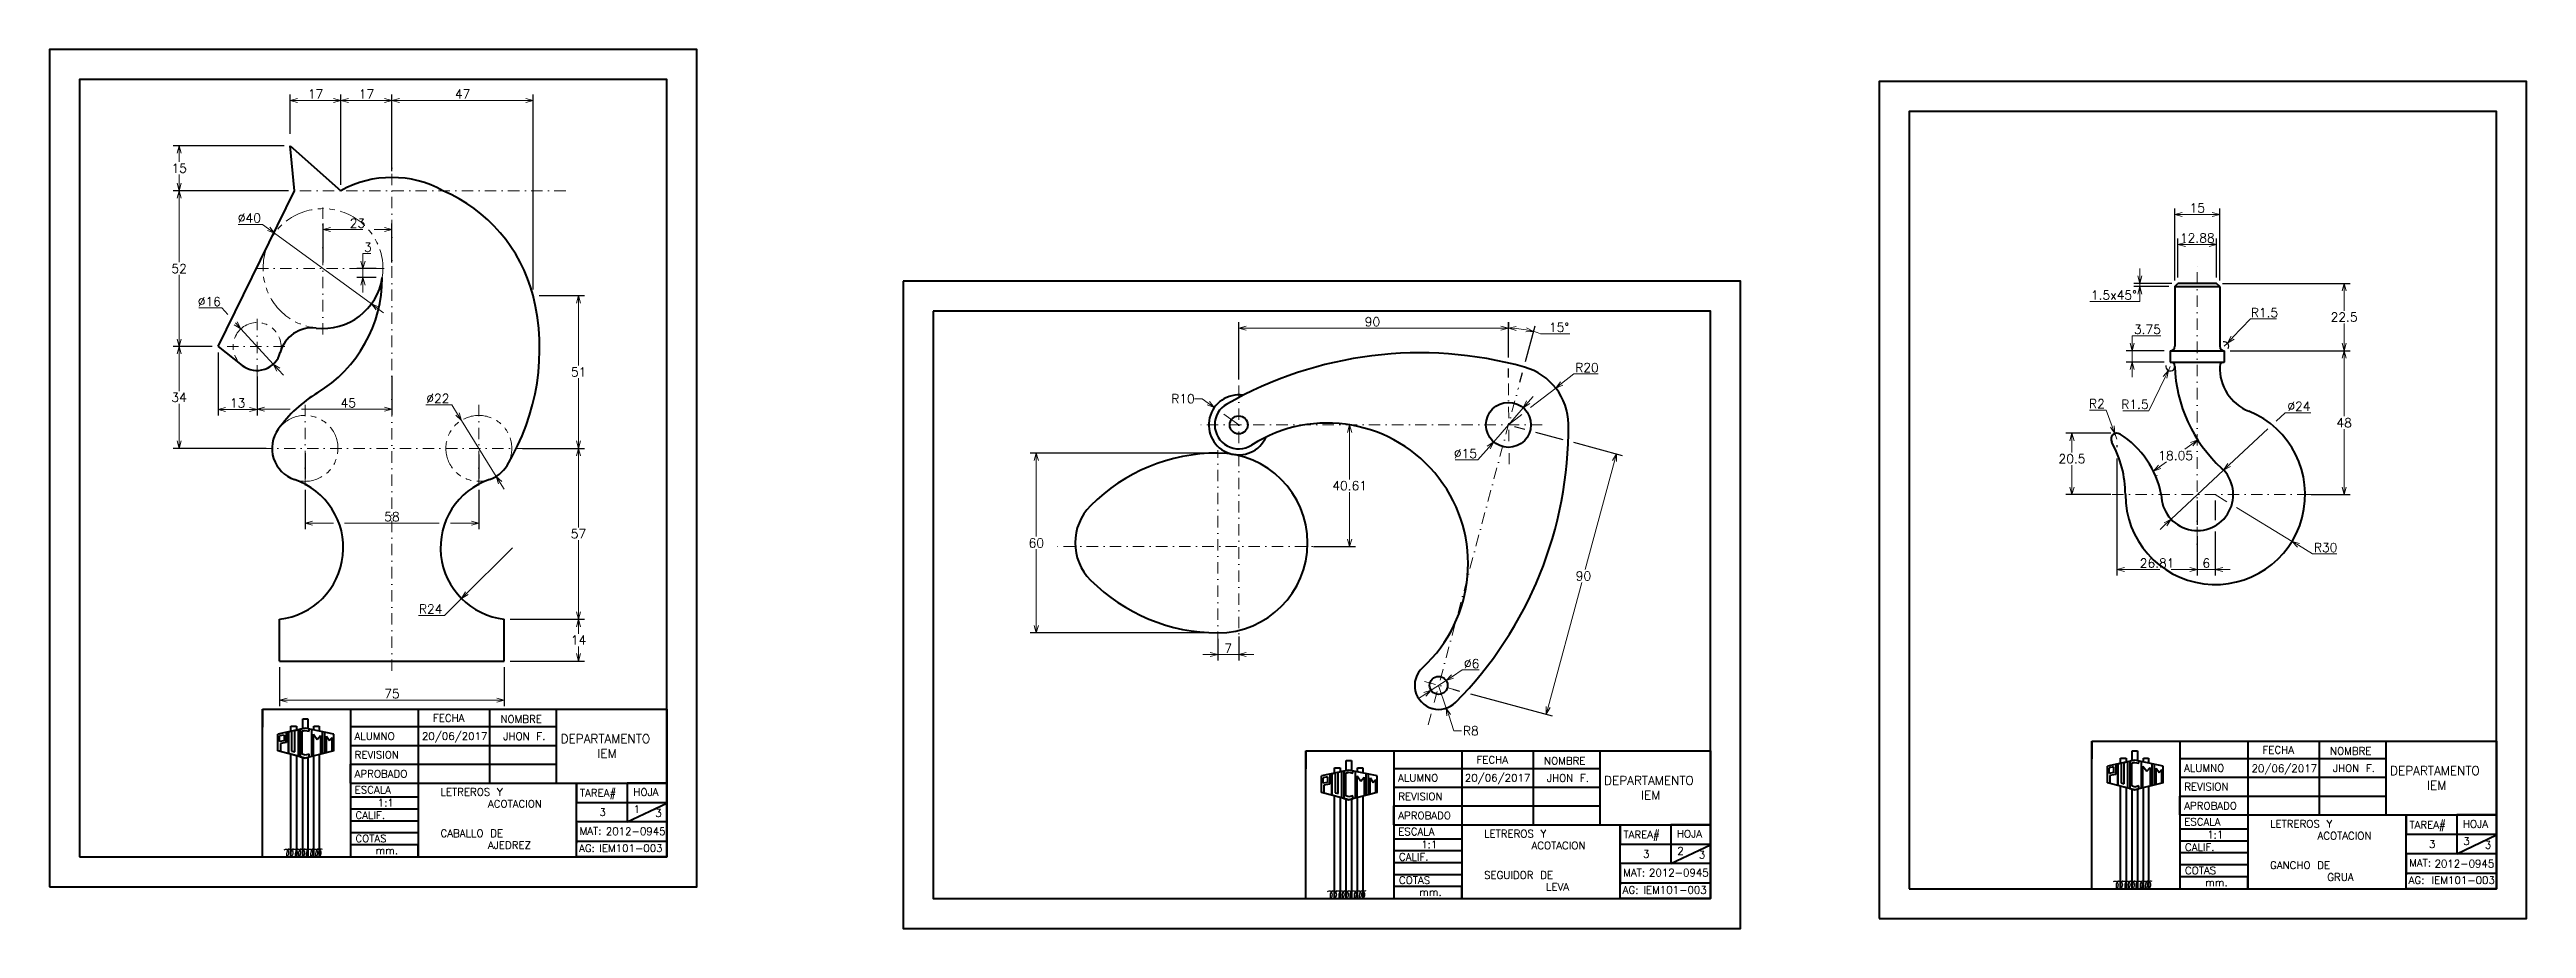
# Model space of a CAD drawing. Header units: millimetres. Extents: x 364 to 1190, y 194 to 487.
import ezdxf

# ---------------------------------------------------------------- set-up
doc = ezdxf.new("R2010")
doc.units = ezdxf.units.MM
doc.header["$LTSCALE"] = 0.6
doc.linetypes.add('DASHDOT2', pattern=[12.7, 6.35, -3.175, 0, -3.175])
doc.linetypes.add('PHANTOM2', pattern=[31.75, 15.875, -3.175, 3.175, -3.175, 3.175, -3.175])
for name, color, linetype, lineweight in [('continua', 7, 'Continuous', 50), ('cota', 7, 'Continuous', 18), ('Eje', 3, 'DASHDOT2', 18), ('Fantasma', 5, 'PHANTOM2', 9), ('marco', 7, 'Continuous', 70), ('Perfil visible', 7, 'Continuous', 50)]:
    doc.layers.add(name, color=color, linetype=linetype, lineweight=lineweight)
doc.styles.get("Standard").update_dxf_attribs({"font": 'txt.shx', "height": 3})
doc.dimstyles.new('ISO-25', dxfattribs={"dimtxt": 3, "dimasz": 2.5, "dimexe": 2, "dimexo": 2, "dimtad": 1, "dimtih": 1, "dimtoh": 1, "dimdsep": 46, "dimtxsty": 'Standard', "dimblk": 'OPEN30', "dimcen": 2.5, "dimclrd": 256, "dimclrt": 256, "dimadec": 0, "dimazin": 0, "dimtfac": 1, "dimtmove": 0, "dimatfit": 3, "dimldrblk": 'OPEN30', "dimfxl": 1, "dimtfillclr": 256, "dimlwd": -1, "dimarcsym": 0})

msp = doc.modelspace()

# ---------------------------------------------------------------- texts
at = {"layer": 'continua'}
for s, height, p in [('FECHA', 2.5008, (491.784, 263.046)), ('NOMBRE', 2.5008, (514.304, 262.692)), ('ALUMNO', 2.5008, (465.604, 257.01)), ('20/06/2017', 2.5008, (488.087, 257.01)), ('JHON F.', 2.5008, (515.268, 256.954)), ('DEPARTAMENTO', 2.94215, (534.361, 255.909)), ('DEPARTAMENTO', 2.94215, (534.361, 255.909)), ('REVISION', 2.4954, (465.657, 250.787)), ('IEM', 2.9422, (546.646, 251.005)), ('IEM', 2.9422, (546.646, 251.005)), ('FECHA', 2.5008, (839.985, 249.116)), ('NOMBRE', 2.5008, (862.505, 248.762)), ('ALUMNO', 2.5008, (1076.061, 246.36)), ('20/06/2017', 2.5008, (1098.568, 246.234)), ('FECHA', 2.5008, (1102.241, 252.395)), ('NOMBRE', 2.5008, (1124.761, 252.042)), ('JHON F.', 2.5008, (1125.725, 246.304)), ('DEPARTAMENTO', 2.94215, (1144.819, 245.259)), ('DEPARTAMENTO', 2.94215, (1144.819, 245.259)), ('APROBADO', 2.5008, (465.657, 244.416)), ('ESCALA', 2.5008, (465.657, 239.073)), ('LETREROS Y', 2.5008, (494.291, 238.361)), ('TAREA#', 2.5008, (540.813, 238.072)), ('HOJA', 2.5008, (558.651, 238.329)), ('ALUMNO', 2.5008, (813.806, 243.08)), ('20/06/2017', 2.5008, (836.078, 243.08)), ('JHON F.', 2.5008, (863.469, 243.024)), ('DEPARTAMENTO', 2.94215, (882.563, 241.979)), ('DEPARTAMENTO', 2.94215, (882.563, 241.979)), ('IEM', 2.9422, (894.847, 237.075)), ('IEM', 2.9422, (894.847, 237.075)), ('REVISION', 2.4954, (1076.114, 240.136)), ('IEM', 2.9422, (1157.103, 240.355)), ('IEM', 2.9422, (1157.103, 240.355)), ('CALIF.', 2.5008, (465.902, 230.612)), ('1:1', 2.5008, (473.324, 234.784)), ('ACOTACION', 2.5008, (510.126, 234.407)), ('3', 2.501, (547.336, 231.609)), ('1', 2.501, (558.746, 232.607)), ('3', 2.501, (565.959, 231.336)), ('APROBADO', 2.5008, (813.859, 230.486)), ('REVISION', 2.4954, (813.859, 236.857)), ('APROBADO', 2.5008, (1076.114, 233.765)), ('COTAS', 2.5008, (465.902, 222.835)), ('CABALLO DE', 2.5008, (494.291, 224.567)), ('MAT:', 2.5008, (540.707, 225.363)), ('2012-0945', 2.5008, (549.461, 225.233)), ('ESCALA', 2.5008, (813.859, 225.143)), ('1:1', 2.5008, (821.526, 220.854)), ('LETREROS Y', 2.5008, (842.493, 224.431)), ('TAREA#', 2.5008, (889.014, 224.142)), ('HOJA', 2.5008, (906.853, 224.399)), ('ESCALA', 2.5008, (1076.114, 228.423)), ('1:1', 2.5008, (1083.781, 224.134)), ('LETREROS Y', 2.5008, (1104.749, 227.711)), ('ACOTACION', 2.5008, (1120.584, 223.757)), ('TAREA#', 2.5008, (1151.27, 227.422)), ('3', 2.501, (1157.793, 220.959)), ('3', 2.501, (1169.203, 221.957)), ('HOJA', 2.5008, (1169.108, 227.679)), ('3', 2.501, (1176.416, 220.686)), ('mm.', 2.5008, (472.653, 218.865)), ('AJEDREZ', 2.5008, (510.126, 220.614)), ('AG:', 2.5008, (540.538, 219.587)), ('IEM101-003', 2.5008, (547.286, 219.587)), ('CALIF.', 2.5008, (814.104, 216.682)), ('ACOTACION', 2.5008, (858.328, 220.477)), ('3', 2.501, (895.537, 217.679)), ('2', 2.501, (906.948, 218.678)), ('3', 2.501, (914.16, 217.406)), ('CALIF.', 2.5008, (1076.359, 219.962)), ('GANCHO DE', 2.5008, (1104.749, 213.917)), ('MAT:', 2.5008, (1151.164, 214.713)), ('2012-0945', 2.5008, (1159.632, 214.439)), ('COTAS', 2.5008, (814.104, 208.905)), ('SEGUIDOR DE', 2.50083, (842.493, 210.638)), ('LEVA', 2.5008, (863.159, 206.684)), ('AG:', 2.5008, (888.739, 205.657)), ('MAT:', 2.5008, (888.909, 211.434)), ('IEM101-003', 2.5008, (895.662, 205.657)), ('2012-0945', 2.5008, (897.524, 211.434)), ('COTAS', 2.5008, (1076.359, 212.185)), ('mm.', 2.5008, (1083.11, 208.215)), ('GRUA', 2.5008, (1123.849, 209.964)), ('AG:', 2.5008, (1150.995, 208.937)), ('IEM101-003', 2.5008, (1158.656, 208.937)), ('mm.', 2.5008, (820.855, 204.935))]:
    msp.add_text(s, height=height, dxfattribs=at).set_placement(p)

# ---------------------------------------------------------------- blocks, each defined once
blk = doc.blocks.new('_Open30')
at = {"color": 0, "linetype": 'ByBlock', "lineweight": -2}
for p, q in [((-1, 0.27), (0, 0)), ((0, 0), (-1, -0.27)), ((0, 0), (-1, 0))]:
    blk.add_line(p, q, dxfattribs=at)
blk = doc.blocks.new('*D3')
at = {"layer": 'cota', "color": 0, "lineweight": -2, "transparency": 16777216}
for p, q in [((444.09, 459.28), (444.09, 472.41)), ((461.09, 442.28), (461.09, 472.41))]:
    blk.add_line(p, q, dxfattribs=at)
at = {"layer": 'cota', "transparency": 16777216}
blk.add_line((446.59, 470.41), (458.59, 470.41), dxfattribs=at)
at = {"layer": 'Defpoints', "color": 0, "transparency": 16777216}
for p in [(461.09, 470.41), (444.09, 457.28), (461.09, 440.28)]:
    blk.add_point(p, dxfattribs=at)
at = {"layer": 'cota', "transparency": 16777216, "xscale": 2.5, "yscale": 2.5, "zscale": 2.5, "rotation": 180}
blk.add_blockref('_Open30', (444.09, 470.41), dxfattribs=at)
at = {"layer": 'cota', "transparency": 16777216, "xscale": 2.5, "yscale": 2.5, "zscale": 2.5}
blk.add_blockref('_Open30', (461.09, 470.41), dxfattribs=at)
at = {"layer": 'cota', "transparency": 16777216, "insert": (452.59, 472.54), "char_height": 3, "attachment_point": 5}
blk.add_mtext('17', dxfattribs=at)
blk = doc.blocks.new('*D4')
at = {"layer": 'cota', "color": 0, "lineweight": -2, "transparency": 16777216}
for p, q in [((461.09, 442.28), (461.09, 472.41)), ((478.09, 450.19), (478.09, 472.41))]:
    blk.add_line(p, q, dxfattribs=at)
at = {"layer": 'cota', "transparency": 16777216}
blk.add_line((463.59, 470.41), (475.59, 470.41), dxfattribs=at)
at = {"layer": 'Defpoints', "color": 0, "transparency": 16777216}
for p in [(478.09, 470.41), (478.09, 448.19), (461.09, 440.28)]:
    blk.add_point(p, dxfattribs=at)
at = {"layer": 'cota', "transparency": 16777216, "xscale": 2.5, "yscale": 2.5, "zscale": 2.5, "rotation": 180}
blk.add_blockref('_Open30', (461.09, 470.41), dxfattribs=at)
at = {"layer": 'cota', "transparency": 16777216, "xscale": 2.5, "yscale": 2.5, "zscale": 2.5}
blk.add_blockref('_Open30', (478.09, 470.41), dxfattribs=at)
at = {"layer": 'cota', "transparency": 16777216, "insert": (469.59, 472.54), "char_height": 3, "attachment_point": 5}
blk.add_mtext('17', dxfattribs=at)
blk = doc.blocks.new('*D5')
at = {"layer": 'cota', "color": 0, "lineweight": -2, "transparency": 16777216}
for p, q in [((478.09, 446.85), (478.09, 472.41)), ((525.24, 407.28), (525.24, 472.41))]:
    blk.add_line(p, q, dxfattribs=at)
at = {"layer": 'cota', "transparency": 16777216}
blk.add_line((522.74, 470.41), (480.59, 470.41), dxfattribs=at)
at = {"layer": 'Defpoints', "color": 0, "transparency": 16777216}
for p in [(478.09, 470.41), (478.09, 444.85), (525.24, 405.28)]:
    blk.add_point(p, dxfattribs=at)
at = {"layer": 'cota', "transparency": 16777216, "xscale": 2.5, "yscale": 2.5, "zscale": 2.5, "rotation": 180}
blk.add_blockref('_Open30', (478.09, 470.41), dxfattribs=at)
at = {"layer": 'cota', "transparency": 16777216, "xscale": 2.5, "yscale": 2.5, "zscale": 2.5}
blk.add_blockref('_Open30', (525.24, 470.41), dxfattribs=at)
at = {"layer": 'cota', "transparency": 16777216, "insert": (501.66, 472.54), "char_height": 3, "attachment_point": 5}
blk.add_mtext('47', dxfattribs=at)
blk = doc.blocks.new('*D6')
at = {"layer": 'cota', "color": 0, "lineweight": -2, "transparency": 16777216}
for p, q in [((527.24, 405.28), (542.38, 405.28)), ((527.24, 354.28), (542.38, 354.28))]:
    blk.add_line(p, q, dxfattribs=at)
at = {"layer": 'cota', "transparency": 16777216}
for p, q in [((540.38, 402.78), (540.38, 381.91)), ((540.38, 356.78), (540.38, 377.66))]:
    blk.add_line(p, q, dxfattribs=at)
at = {"layer": 'Defpoints', "color": 0, "transparency": 16777216}
for p in [(525.24, 405.28), (525.24, 354.28), (540.38, 354.28)]:
    blk.add_point(p, dxfattribs=at)
at = {"layer": 'cota', "transparency": 16777216, "xscale": 2.5, "yscale": 2.5, "zscale": 2.5}
for p, rotation in [((540.38, 405.28), 90), ((540.38, 354.28), 270)]:
    blk.add_blockref('_Open30', p, dxfattribs=dict(at, rotation=rotation))
at = {"layer": 'cota', "transparency": 16777216, "insert": (540.38, 379.78), "char_height": 3, "attachment_point": 5}
blk.add_mtext('51', dxfattribs=at)
blk = doc.blocks.new('*D7')
at = {"layer": 'cota', "color": 0, "lineweight": -2, "transparency": 16777216}
for p, q in [((521.62, 354.28), (542.34, 354.28)), ((517.59, 297.28), (542.34, 297.28))]:
    blk.add_line(p, q, dxfattribs=at)
at = {"layer": 'cota', "transparency": 16777216}
for p, q in [((540.34, 351.78), (540.34, 327.91)), ((540.34, 299.78), (540.34, 323.66))]:
    blk.add_line(p, q, dxfattribs=at)
at = {"layer": 'Defpoints', "color": 0, "transparency": 16777216}
for p in [(519.62, 354.28), (515.59, 297.28), (540.34, 297.28)]:
    blk.add_point(p, dxfattribs=at)
at = {"layer": 'cota', "transparency": 16777216, "xscale": 2.5, "yscale": 2.5, "zscale": 2.5}
for p, rotation in [((540.34, 354.28), 90), ((540.34, 297.28), 270)]:
    blk.add_blockref('_Open30', p, dxfattribs=dict(at, rotation=rotation))
at = {"layer": 'cota', "transparency": 16777216, "insert": (540.34, 325.78), "char_height": 3, "attachment_point": 5}
blk.add_mtext('57', dxfattribs=at)
blk = doc.blocks.new('*D8')
at = {"layer": 'cota', "color": 0, "lineweight": -2, "transparency": 16777216}
for p, q in [((517.59, 297.28), (542.35, 297.28)), ((517.59, 283.28), (542.35, 283.28))]:
    blk.add_line(p, q, dxfattribs=at)
at = {"layer": 'cota', "transparency": 16777216}
for p, q in [((540.35, 294.78), (540.35, 292.41)), ((540.35, 285.78), (540.35, 288.16))]:
    blk.add_line(p, q, dxfattribs=at)
at = {"layer": 'Defpoints', "color": 0, "transparency": 16777216}
for p in [(515.59, 297.28), (515.59, 283.28), (540.35, 283.28)]:
    blk.add_point(p, dxfattribs=at)
at = {"layer": 'cota', "transparency": 16777216, "xscale": 2.5, "yscale": 2.5, "zscale": 2.5}
for p, rotation in [((540.35, 297.28), 90), ((540.35, 283.28), 270)]:
    blk.add_blockref('_Open30', p, dxfattribs=dict(at, rotation=rotation))
at = {"layer": 'cota', "transparency": 16777216, "insert": (540.35, 290.28), "char_height": 3, "attachment_point": 5}
blk.add_mtext('14', dxfattribs=at)
blk = doc.blocks.new('*D9')
at = {"layer": 'cota', "color": 0, "lineweight": -2, "transparency": 16777216}
for p, q in [((440.59, 281.28), (440.59, 268.28)), ((515.59, 281.28), (515.59, 268.28))]:
    blk.add_line(p, q, dxfattribs=at)
at = {"layer": 'cota', "transparency": 16777216}
blk.add_line((443.09, 270.28), (513.09, 270.28), dxfattribs=at)
at = {"layer": 'Defpoints', "color": 0, "transparency": 16777216}
for p in [(440.59, 283.28), (515.59, 283.28), (515.59, 270.28)]:
    blk.add_point(p, dxfattribs=at)
at = {"layer": 'cota', "transparency": 16777216, "xscale": 2.5, "yscale": 2.5, "zscale": 2.5, "rotation": 180}
blk.add_blockref('_Open30', (440.59, 270.28), dxfattribs=at)
at = {"layer": 'cota', "transparency": 16777216, "xscale": 2.5, "yscale": 2.5, "zscale": 2.5}
blk.add_blockref('_Open30', (515.59, 270.28), dxfattribs=at)
at = {"layer": 'cota', "transparency": 16777216, "insert": (478.09, 272.41), "char_height": 3, "attachment_point": 5}
blk.add_mtext('75', dxfattribs=at)
blk = doc.blocks.new('*D10')
at = {"layer": 'cota', "color": 0, "lineweight": -2, "transparency": 16777216}
for p, q in [((443.55, 440.28), (405.09, 440.28)), ((418.09, 388.28), (405.09, 388.28))]:
    blk.add_line(p, q, dxfattribs=at)
at = {"layer": 'cota', "transparency": 16777216}
for p, q in [((407.09, 437.78), (407.09, 416.41)), ((407.09, 390.78), (407.09, 412.16))]:
    blk.add_line(p, q, dxfattribs=at)
at = {"layer": 'Defpoints', "color": 0, "transparency": 16777216}
for p in [(407.09, 440.28), (445.55, 440.28), (420.09, 388.28)]:
    blk.add_point(p, dxfattribs=at)
at = {"layer": 'cota', "transparency": 16777216, "xscale": 2.5, "yscale": 2.5, "zscale": 2.5}
for p, rotation in [((407.09, 440.28), 90), ((407.09, 388.28), 270)]:
    blk.add_blockref('_Open30', p, dxfattribs=dict(at, rotation=rotation))
at = {"layer": 'cota', "transparency": 16777216, "insert": (407.09, 414.28), "char_height": 3, "attachment_point": 5}
blk.add_mtext('52', dxfattribs=at)
blk = doc.blocks.new('*D11')
at = {"layer": 'cota', "color": 0, "lineweight": -2, "transparency": 16777216}
for p, q in [((442.09, 455.28), (405.09, 455.28)), ((443.55, 440.28), (405.09, 440.28))]:
    blk.add_line(p, q, dxfattribs=at)
at = {"layer": 'cota', "transparency": 16777216}
for p, q in [((407.09, 452.78), (407.09, 449.91)), ((407.09, 442.78), (407.09, 445.66))]:
    blk.add_line(p, q, dxfattribs=at)
at = {"layer": 'Defpoints', "color": 0, "transparency": 16777216}
for p in [(407.09, 455.28), (444.09, 455.28), (445.55, 440.28)]:
    blk.add_point(p, dxfattribs=at)
at = {"layer": 'cota', "transparency": 16777216, "xscale": 2.5, "yscale": 2.5, "zscale": 2.5}
for p, rotation in [((407.09, 455.28), 90), ((407.09, 440.28), 270)]:
    blk.add_blockref('_Open30', p, dxfattribs=dict(at, rotation=rotation))
at = {"layer": 'cota', "transparency": 16777216, "insert": (407.09, 447.78), "char_height": 3, "attachment_point": 5}
blk.add_mtext('15', dxfattribs=at)
blk = doc.blocks.new('*D12')
at = {"layer": 'cota', "color": 0, "lineweight": -2, "transparency": 16777216}
for p, q in [((418.09, 388.28), (405.09, 388.28)), ((436.09, 354.28), (405.09, 354.28))]:
    blk.add_line(p, q, dxfattribs=at)
at = {"layer": 'cota', "transparency": 16777216}
for p, q in [((407.09, 385.78), (407.09, 373.41)), ((407.09, 356.78), (407.09, 369.16))]:
    blk.add_line(p, q, dxfattribs=at)
at = {"layer": 'Defpoints', "color": 0, "transparency": 16777216}
for p in [(407.09, 388.28), (420.09, 388.28), (438.09, 354.28)]:
    blk.add_point(p, dxfattribs=at)
at = {"layer": 'cota', "transparency": 16777216, "xscale": 2.5, "yscale": 2.5, "zscale": 2.5}
for p, rotation in [((407.09, 388.28), 90), ((407.09, 354.28), 270)]:
    blk.add_blockref('_Open30', p, dxfattribs=dict(at, rotation=rotation))
at = {"layer": 'cota', "transparency": 16777216, "insert": (407.09, 371.28), "char_height": 3, "attachment_point": 5}
blk.add_mtext('34', dxfattribs=at)
blk = doc.blocks.new('*D13')
at = {"layer": 'cota', "color": 0, "lineweight": -2, "transparency": 16777216}
for p, q in [((449.09, 352.67), (449.09, 344.22)), ((507.09, 352.28), (507.09, 344.22)), ((449.09, 340.47), (449.09, 327.35)), ((507.09, 340.47), (507.09, 327.35))]:
    blk.add_line(p, q, dxfattribs=at)
at = {"layer": 'cota', "transparency": 16777216}
for p, q in [((451.59, 329.35), (458.55, 329.35)), ((462.3, 329.35), (493.88, 329.35)), ((497.63, 329.35), (504.59, 329.35))]:
    blk.add_line(p, q, dxfattribs=at)
at = {"layer": 'Defpoints', "color": 0, "transparency": 16777216}
for p in [(449.09, 354.67), (507.09, 354.28), (507.09, 329.35)]:
    blk.add_point(p, dxfattribs=at)
at = {"layer": 'cota', "transparency": 16777216, "xscale": 2.5, "yscale": 2.5, "zscale": 2.5, "rotation": 180}
blk.add_blockref('_Open30', (449.09, 329.35), dxfattribs=at)
at = {"layer": 'cota', "transparency": 16777216, "xscale": 2.5, "yscale": 2.5, "zscale": 2.5}
blk.add_blockref('_Open30', (507.09, 329.35), dxfattribs=at)
at = {"layer": 'cota', "transparency": 16777216, "insert": (478.09, 331.47), "char_height": 3, "attachment_point": 5}
blk.add_mtext('58', dxfattribs=at)
blk = doc.blocks.new('*D14')
at = {"layer": 'cota', "transparency": 16777216}
for p, q in [((518.3, 321.13), (501.3, 304.19)), ((503.07, 305.96), (504.84, 307.72)), ((487.01, 298.55), (495.63, 298.55)), ((495.63, 298.55), (499.53, 302.43)), ((501.3, 304.19), (499.53, 302.43))]:
    blk.add_line(p, q, dxfattribs=at)
at = {"layer": 'Defpoints', "color": 0, "transparency": 16777216}
for p in [(518.3, 321.13), (501.3, 304.19)]:
    blk.add_point(p, dxfattribs=at)
at = {"layer": 'cota', "transparency": 16777216, "xscale": 2.5, "yscale": 2.5, "zscale": 2.5, "rotation": 224.8825017300977}
blk.add_blockref('_Open30', (501.3, 304.19), dxfattribs=at)
at = {"layer": 'cota', "transparency": 16777216, "insert": (491.01, 300.67), "char_height": 3, "attachment_point": 5}
blk.add_mtext('R24', dxfattribs=at)
blk = doc.blocks.new('*D15')
at = {"layer": 'cota', "transparency": 16777216}
for p, q in [((489.42, 368.8), (498.04, 368.8)), ((498.04, 368.8), (499.95, 365.74)), ((512.9, 344.95), (501.27, 363.62)), ((514.23, 342.83), (515.55, 340.7))]:
    blk.add_line(p, q, dxfattribs=at)
at = {"layer": 'Defpoints', "color": 0, "transparency": 16777216}
for p in [(501.27, 363.62), (512.9, 344.95)]:
    blk.add_point(p, dxfattribs=at)
at = {"layer": 'cota', "transparency": 16777216, "xscale": 2.5, "yscale": 2.5, "zscale": 2.5}
for p, rotation in [((501.27, 363.62), 301.9250155581534), ((512.9, 344.95), 121.9250155581533)]:
    blk.add_blockref('_Open30', p, dxfattribs=dict(at, rotation=rotation))
at = {"layer": 'cota', "transparency": 16777216, "insert": (493.42, 370.93), "char_height": 3, "attachment_point": 5}
blk.add_mtext('∅22', dxfattribs=at)
blk = doc.blocks.new('*D16')
at = {"layer": 'cota', "transparency": 16777216}
for p, q in [((413.65, 401.16), (421.28, 401.16)), ((421.28, 401.16), (423.34, 398.91)), ((425.88, 396.14), (425.99, 396.02)), ((438.5, 382.39), (427.68, 394.18)), ((440.19, 380.55), (441.88, 378.7))]:
    blk.add_line(p, q, dxfattribs=at)
at = {"layer": 'Defpoints', "color": 0, "transparency": 16777216}
for p in [(427.68, 394.18), (438.5, 382.39)]:
    blk.add_point(p, dxfattribs=at)
at = {"layer": 'cota', "transparency": 16777216, "xscale": 2.5, "yscale": 2.5, "zscale": 2.5}
for p, rotation in [((427.68, 394.18), 312.5298906269869), ((438.5, 382.39), 132.5298906269869)]:
    blk.add_blockref('_Open30', p, dxfattribs=dict(at, rotation=rotation))
at = {"layer": 'cota', "transparency": 16777216, "insert": (417.15, 403.28), "char_height": 3, "attachment_point": 5}
blk.add_mtext('∅16', dxfattribs=at)
blk = doc.blocks.new('*D17')
at = {"layer": 'cota', "transparency": 16777216}
for p, q in [((426.77, 429.03), (434.9, 429.03)), ((434.9, 429.03), (436.92, 427.56)), ((471.24, 402.49), (438.94, 426.08)), ((473.26, 401.01), (475.28, 399.54))]:
    blk.add_line(p, q, dxfattribs=at)
at = {"layer": 'Defpoints', "color": 0, "transparency": 16777216}
for p in [(438.94, 426.08), (471.24, 402.49)]:
    blk.add_point(p, dxfattribs=at)
at = {"layer": 'cota', "transparency": 16777216, "xscale": 2.5, "yscale": 2.5, "zscale": 2.5}
for p, rotation in [((438.94, 426.08), 323.8550014556608), ((471.24, 402.49), 143.8550014556608)]:
    blk.add_blockref('_Open30', p, dxfattribs=dict(at, rotation=rotation))
at = {"layer": 'cota', "transparency": 16777216, "insert": (430.52, 431.15), "char_height": 3, "attachment_point": 5}
blk.add_mtext('∅40', dxfattribs=at)
blk = doc.blocks.new('*D18')
at = {"layer": 'cota', "color": 0, "lineweight": -2, "transparency": 16777216}
for p, q in [((455.09, 416.28), (455.09, 429.28)), ((478.09, 416.28), (478.09, 429.28))]:
    blk.add_line(p, q, dxfattribs=at)
at = {"layer": 'cota', "transparency": 16777216}
for p, q in [((457.59, 427.28), (468.41, 427.28)), ((472.16, 427.28), (475.59, 427.28))]:
    blk.add_line(p, q, dxfattribs=at)
at = {"layer": 'Defpoints', "color": 0, "transparency": 16777216}
for p in [(478.09, 427.28), (455.09, 414.28), (478.09, 414.28)]:
    blk.add_point(p, dxfattribs=at)
at = {"layer": 'cota', "transparency": 16777216, "xscale": 2.5, "yscale": 2.5, "zscale": 2.5, "rotation": 180}
blk.add_blockref('_Open30', (455.09, 427.28), dxfattribs=at)
at = {"layer": 'cota', "transparency": 16777216, "xscale": 2.5, "yscale": 2.5, "zscale": 2.5}
blk.add_blockref('_Open30', (478.09, 427.28), dxfattribs=at)
at = {"layer": 'cota', "transparency": 16777216, "insert": (466.59, 429.41), "char_height": 3, "attachment_point": 5}
blk.add_mtext('23', dxfattribs=at)
blk = doc.blocks.new('*D19')
at = {"layer": 'cota', "color": 0, "lineweight": -2, "transparency": 16777216}
for p, q in [((472.86, 414.28), (466.43, 414.28)), ((472.86, 411.28), (466.43, 411.28))]:
    blk.add_line(p, q, dxfattribs=at)
at = {"layer": 'cota', "transparency": 16777216}
for p, q in [((468.43, 416.78), (468.43, 419.28)), ((468.43, 419.28), (471.05, 419.28)), ((468.43, 411.28), (468.43, 414.28)), ((468.43, 408.78), (468.43, 406.28))]:
    blk.add_line(p, q, dxfattribs=at)
at = {"layer": 'Defpoints', "color": 0, "transparency": 16777216}
for p in [(468.43, 414.28), (474.86, 414.28), (474.86, 411.28)]:
    blk.add_point(p, dxfattribs=at)
at = {"layer": 'cota', "transparency": 16777216, "xscale": 2.5, "yscale": 2.5, "zscale": 2.5}
for p, rotation in [((468.43, 414.28), 270), ((468.43, 411.28), 90)]:
    blk.add_blockref('_Open30', p, dxfattribs=dict(at, rotation=rotation))
at = {"layer": 'cota', "transparency": 16777216, "insert": (470.05, 421.41), "char_height": 3, "attachment_point": 5}
blk.add_mtext('3', dxfattribs=at)
blk = doc.blocks.new('*D20')
at = {"layer": 'cota', "color": 0, "lineweight": -2, "transparency": 16777216}
for p, q in [((420.09, 386.28), (420.09, 365.28)), ((433.09, 378.28), (433.09, 365.28))]:
    blk.add_line(p, q, dxfattribs=at)
at = {"layer": 'cota', "transparency": 16777216}
blk.add_line((422.59, 367.28), (430.59, 367.28), dxfattribs=at)
at = {"layer": 'Defpoints', "color": 0, "transparency": 16777216}
for p in [(420.09, 388.28), (433.09, 380.28), (433.09, 367.28)]:
    blk.add_point(p, dxfattribs=at)
at = {"layer": 'cota', "transparency": 16777216, "xscale": 2.5, "yscale": 2.5, "zscale": 2.5, "rotation": 180}
blk.add_blockref('_Open30', (420.09, 367.28), dxfattribs=at)
at = {"layer": 'cota', "transparency": 16777216, "xscale": 2.5, "yscale": 2.5, "zscale": 2.5}
blk.add_blockref('_Open30', (433.09, 367.28), dxfattribs=at)
at = {"layer": 'cota', "transparency": 16777216, "insert": (426.59, 369.41), "char_height": 3, "attachment_point": 5}
blk.add_mtext('13', dxfattribs=at)
blk = doc.blocks.new('*D21')
at = {"layer": 'cota', "color": 0, "lineweight": -2, "transparency": 16777216}
for p, q in [((433.09, 378.28), (433.09, 365.34)), ((478.09, 378.28), (478.09, 365.34))]:
    blk.add_line(p, q, dxfattribs=at)
at = {"layer": 'cota', "transparency": 16777216}
for p, q in [((435.59, 367.34), (444.13, 367.34)), ((447.88, 367.34), (475.59, 367.34))]:
    blk.add_line(p, q, dxfattribs=at)
at = {"layer": 'Defpoints', "color": 0, "transparency": 16777216}
for p in [(433.09, 380.28), (478.09, 380.28), (478.09, 367.34)]:
    blk.add_point(p, dxfattribs=at)
at = {"layer": 'cota', "transparency": 16777216, "xscale": 2.5, "yscale": 2.5, "zscale": 2.5, "rotation": 180}
blk.add_blockref('_Open30', (433.09, 367.34), dxfattribs=at)
at = {"layer": 'cota', "transparency": 16777216, "xscale": 2.5, "yscale": 2.5, "zscale": 2.5}
blk.add_blockref('_Open30', (478.09, 367.34), dxfattribs=at)
at = {"layer": 'cota', "transparency": 16777216, "insert": (463.52, 369.47), "char_height": 3, "attachment_point": 5}
blk.add_mtext('45', dxfattribs=at)
blk = doc.blocks.new('*D25')
at = {"layer": 'cota', "color": 0, "lineweight": -2, "transparency": 16777216}
for p, q in [((753.63, 290.72), (753.63, 283.48)), ((760.63, 291.55), (760.63, 283.48))]:
    blk.add_line(p, q, dxfattribs=at)
at = {"layer": 'cota', "transparency": 16777216}
for p, q in [((751.13, 285.48), (748.63, 285.48)), ((753.63, 285.48), (756.13, 285.48)), ((756.13, 285.48), (758.13, 285.48)), ((760.63, 285.48), (758.13, 285.48)), ((763.13, 285.48), (765.63, 285.48))]:
    blk.add_line(p, q, dxfattribs=at)
at = {"layer": 'Defpoints', "color": 0, "transparency": 16777216}
for p in [(753.63, 292.72), (760.63, 293.55), (760.63, 285.48)]:
    blk.add_point(p, dxfattribs=at)
at = {"layer": 'cota', "transparency": 16777216, "xscale": 2.5, "yscale": 2.5, "zscale": 2.5}
blk.add_blockref('_Open30', (753.63, 285.48), dxfattribs=at)
at = {"layer": 'cota', "transparency": 16777216, "xscale": 2.5, "yscale": 2.5, "zscale": 2.5, "rotation": 180}
blk.add_blockref('_Open30', (760.63, 285.48), dxfattribs=at)
at = {"layer": 'cota', "transparency": 16777216, "insert": (757.13, 287.6), "char_height": 3, "attachment_point": 5}
blk.add_mtext('7', dxfattribs=at)
blk = doc.blocks.new('*D26')
at = {"layer": 'cota', "color": 0, "lineweight": -2, "transparency": 16777216}
for p, q in [((751.63, 352.72), (691.1, 352.72)), ((751.63, 292.72), (691.1, 292.72))]:
    blk.add_line(p, q, dxfattribs=at)
at = {"layer": 'cota', "transparency": 16777216}
for p, q in [((693.1, 350.22), (693.1, 324.85)), ((693.1, 295.22), (693.1, 320.6))]:
    blk.add_line(p, q, dxfattribs=at)
at = {"layer": 'Defpoints', "color": 0, "transparency": 16777216}
for p in [(753.63, 352.72), (693.1, 292.72), (753.63, 292.72)]:
    blk.add_point(p, dxfattribs=at)
at = {"layer": 'cota', "transparency": 16777216, "xscale": 2.5, "yscale": 2.5, "zscale": 2.5}
for p, rotation in [((693.1, 352.72), 90), ((693.1, 292.72), 270)]:
    blk.add_blockref('_Open30', p, dxfattribs=dict(at, rotation=rotation))
at = {"layer": 'cota', "transparency": 16777216, "insert": (693.1, 322.72), "char_height": 3, "attachment_point": 5}
blk.add_mtext('60', dxfattribs=at)
blk = doc.blocks.new('*D27')
at = {"layer": 'cota', "transparency": 16777216}
for p, q in [((797.65, 359.62), (797.65, 343.94)), ((797.65, 324.01), (797.65, 339.69))]:
    blk.add_line(p, q, dxfattribs=at)
at = {"layer": 'cota', "color": 0, "lineweight": -2, "transparency": 16777216}
blk.add_line((785.61, 321.51), (799.65, 321.51), dxfattribs=at)
at = {"layer": 'Defpoints', "color": 0, "transparency": 16777216}
for p in [(797.65, 362.12), (797.65, 362.12), (783.61, 321.51)]:
    blk.add_point(p, dxfattribs=at)
at = {"layer": 'cota', "transparency": 16777216, "xscale": 2.5, "yscale": 2.5, "zscale": 2.5}
for p, rotation in [((797.65, 362.12), 90), ((797.65, 321.51), 270)]:
    blk.add_blockref('_Open30', p, dxfattribs=dict(at, rotation=rotation))
at = {"layer": 'cota', "transparency": 16777216, "insert": (797.65, 341.82), "char_height": 3, "attachment_point": 5}
blk.add_mtext('40.61', dxfattribs=at)
blk = doc.blocks.new('*D28')
at = {"layer": 'cota', "transparency": 16777216}
for p, q in [((745.93, 370.84), (748.43, 370.84)), ((748.43, 370.84), (750.46, 369.39)), ((752.6, 367.86), (752.49, 367.94)), ((760.63, 362.12), (755.65, 365.68))]:
    blk.add_line(p, q, dxfattribs=at)
at = {"layer": 'Defpoints', "color": 0, "transparency": 16777216}
for p in [(752.49, 367.94), (760.63, 362.12)]:
    blk.add_point(p, dxfattribs=at)
at = {"layer": 'cota', "transparency": 16777216, "xscale": 2.5, "yscale": 2.5, "zscale": 2.5, "rotation": 324.4574955642821}
blk.add_blockref('_Open30', (752.49, 367.94), dxfattribs=at)
at = {"layer": 'cota', "transparency": 16777216, "insert": (742.05, 370.84), "char_height": 3, "attachment_point": 5}
blk.add_mtext('R10', dxfattribs=at)
blk = doc.blocks.new('*D29')
at = {"layer": 'cota', "color": 0, "lineweight": -2, "transparency": 16777216}
for p, q in [((760.63, 377.31), (760.63, 396.4)), ((850.6, 384.64), (850.6, 396.4)), ((850.6, 377.89), (850.6, 380.89))]:
    blk.add_line(p, q, dxfattribs=at)
at = {"layer": 'cota', "transparency": 16777216}
blk.add_line((848.1, 394.4), (763.13, 394.4), dxfattribs=at)
at = {"layer": 'Defpoints', "color": 0, "transparency": 16777216}
for p in [(760.63, 394.4), (760.63, 375.31), (850.6, 375.89)]:
    blk.add_point(p, dxfattribs=at)
at = {"layer": 'cota', "transparency": 16777216, "xscale": 2.5, "yscale": 2.5, "zscale": 2.5, "rotation": 180}
blk.add_blockref('_Open30', (760.63, 394.4), dxfattribs=at)
at = {"layer": 'cota', "transparency": 16777216, "xscale": 2.5, "yscale": 2.5, "zscale": 2.5}
blk.add_blockref('_Open30', (850.6, 394.4), dxfattribs=at)
at = {"layer": 'cota', "transparency": 16777216, "insert": (805.26, 396.53), "char_height": 3, "attachment_point": 5}
blk.add_mtext('90', dxfattribs=at)
blk = doc.blocks.new('*D31')
at = {"layer": 'cota', "color": 0, "lineweight": -2, "transparency": 16777216}
for p, q in [((852.67, 361.6), (856.07, 360.69)), ((859.69, 359.71), (868.76, 357.27)), ((872.38, 356.3), (888.58, 351.94)), ((832.04, 273.92), (834.33, 273.31)), ((837.95, 272.33), (865.18, 265.01))]:
    blk.add_line(p, q, dxfattribs=at)
at = {"layer": 'cota', "transparency": 16777216}
for p, q in [((886, 350.05), (876.24, 313.82)), ((863.9, 267.94), (875.1, 309.57))]:
    blk.add_line(p, q, dxfattribs=at)
at = {"layer": 'Defpoints', "color": 0, "transparency": 16777216}
for p in [(850.74, 362.12), (886.64, 352.46), (827.34, 275.19)]:
    blk.add_point(p, dxfattribs=at)
at = {"layer": 'cota', "transparency": 16777216, "xscale": 2.5, "yscale": 2.5, "zscale": 2.5}
for p, rotation in [((886.64, 352.46), 74.9356782298219), ((863.25, 265.53), 254.9356782298219)]:
    blk.add_blockref('_Open30', p, dxfattribs=dict(at, rotation=rotation))
at = {"layer": 'cota', "transparency": 16777216, "insert": (875.67, 311.69), "char_height": 3, "attachment_point": 5}
blk.add_mtext('90', dxfattribs=at)
blk = doc.blocks.new('*D34')
at = {"layer": 'cota', "transparency": 16777216}
for p, q in [((858.02, 367.89), (866.4, 374.42)), ((872.44, 379.13), (868.38, 375.96)), ((880.57, 379.13), (872.44, 379.13)), ((850.63, 362.12), (855.07, 365.58))]:
    blk.add_line(p, q, dxfattribs=at)
at = {"layer": 'Defpoints', "color": 0, "transparency": 16777216}
for p in [(866.4, 374.42), (850.63, 362.12)]:
    blk.add_point(p, dxfattribs=at)
at = {"layer": 'cota', "transparency": 16777216, "xscale": 2.5, "yscale": 2.5, "zscale": 2.5, "rotation": 217.9392618266351}
blk.add_blockref('_Open30', (866.4, 374.42), dxfattribs=at)
at = {"layer": 'cota', "transparency": 16777216, "insert": (876.82, 381.25), "char_height": 3, "attachment_point": 5}
blk.add_mtext('R20', dxfattribs=at)
blk = doc.blocks.new('*D35')
at = {"layer": 'cota', "transparency": 16777216}
for p, q in [((855.56, 367.77), (845.7, 356.48)), ((857.21, 369.66), (858.85, 371.54)), ((832.81, 350.45), (840.44, 350.45)), ((840.44, 350.45), (844.05, 354.59))]:
    blk.add_line(p, q, dxfattribs=at)
at = {"layer": 'Defpoints', "color": 0, "transparency": 16777216}
for p in [(855.56, 367.77), (845.7, 356.48)]:
    blk.add_point(p, dxfattribs=at)
at = {"layer": 'cota', "transparency": 16777216, "xscale": 2.5, "yscale": 2.5, "zscale": 2.5}
for p, rotation in [((855.56, 367.77), 228.8705295251094), ((845.7, 356.48), 48.87052952510938)]:
    blk.add_blockref('_Open30', p, dxfattribs=dict(at, rotation=rotation))
at = {"layer": 'cota', "transparency": 16777216, "insert": (836.31, 352.57), "char_height": 3, "attachment_point": 5}
blk.add_mtext('∅15', dxfattribs=at)
blk = doc.blocks.new('*D36')
at = {"layer": 'cota', "transparency": 16777216}
for p, q in [((827.34, 275.19), (829.89, 267.61)), ((832.44, 260.03), (830.69, 265.24)), ((834.94, 260.03), (832.44, 260.03))]:
    blk.add_line(p, q, dxfattribs=at)
at = {"layer": 'Defpoints', "color": 0, "transparency": 16777216}
for p in [(827.34, 275.19), (829.89, 267.61)]:
    blk.add_point(p, dxfattribs=at)
at = {"layer": 'cota', "transparency": 16777216, "xscale": 2.5, "yscale": 2.5, "zscale": 2.5, "rotation": 108.6151436761781}
blk.add_blockref('_Open30', (829.89, 267.61), dxfattribs=at)
at = {"layer": 'cota', "transparency": 16777216, "insert": (838.07, 260.03), "char_height": 3, "attachment_point": 5}
blk.add_mtext('R8', dxfattribs=at)
blk = doc.blocks.new('*D37')
at = {"layer": 'cota', "transparency": 16777216}
for p, q in [((824.82, 273.56), (829.85, 276.83)), ((835.23, 280.32), (831.95, 278.19)), ((840.86, 280.32), (835.23, 280.32)), ((822.73, 272.19), (820.63, 270.83))]:
    blk.add_line(p, q, dxfattribs=at)
at = {"layer": 'Defpoints', "color": 0, "transparency": 16777216}
for p in [(824.82, 273.56), (829.85, 276.83)]:
    blk.add_point(p, dxfattribs=at)
at = {"layer": 'cota', "transparency": 16777216, "xscale": 2.5, "yscale": 2.5, "zscale": 2.5}
for p, rotation in [((824.82, 273.56), 33.01458808741674), ((829.85, 276.83), 213.0145880874168)]:
    blk.add_blockref('_Open30', p, dxfattribs=dict(at, rotation=rotation))
at = {"layer": 'cota', "transparency": 16777216, "insert": (838.36, 282.44), "char_height": 3, "attachment_point": 5}
blk.add_mtext('∅6', dxfattribs=at)
blk = doc.blocks.new('*D41')
at = {"layer": 'cota', "color": 0, "lineweight": -2, "transparency": 16777216}
for p, q in [((850.73, 394.47), (850.73, 396.38)), ((856.29, 383.25), (859.5, 395.23)), ((854.46, 376.4), (855.32, 379.63))]:
    blk.add_line(p, q, dxfattribs=at)
at = {"layer": 'cota', "transparency": 16777216}
blk.add_line((861.37, 392.56), (871.12, 392.56), dxfattribs=at)
for start, end in [(79.49568, 85.50645), (70.50432, 75)]:
    blk.add_arc((850.74, 362.51), 31.87, start, end, dxfattribs=at)
at = {"layer": 'Defpoints', "color": 0, "transparency": 16777216}
for p in [(850.73, 392.47), (853.51, 394.26), (853.94, 374.47), (850.74, 362.12), (823.81, 262.04)]:
    blk.add_point(p, dxfattribs=at)
at = {"layer": 'cota', "transparency": 16777216, "xscale": 2.5, "yscale": 2.5, "zscale": 2.5}
for p, rotation in [((850.73, 394.38), 177.7542865012876), ((858.98, 393.3), 347.2478411372256)]:
    blk.add_blockref('_Open30', p, dxfattribs=dict(at, rotation=rotation))
at = {"layer": 'cota', "transparency": 16777216, "insert": (867.5, 394.68), "char_height": 3, "attachment_point": 5}
blk.add_mtext('15°', dxfattribs=at)
blk = doc.blocks.new('*D42')
at = {"layer": 'cota', "transparency": 16777216}
for p, q in [((1086.47, 338.85), (1090.38, 336.46)), ((1093.59, 334.51), (1112.08, 323.23)), ((1118.91, 319.06), (1114.21, 321.93)), ((1127.03, 319.06), (1118.91, 319.06))]:
    blk.add_line(p, q, dxfattribs=at)
at = {"layer": 'Defpoints', "color": 0, "transparency": 16777216}
for p in [(1086.47, 338.85), (1112.08, 323.23)]:
    blk.add_point(p, dxfattribs=at)
at = {"layer": 'cota', "transparency": 16777216, "xscale": 2.5, "yscale": 2.5, "zscale": 2.5, "rotation": 148.6164576584507}
blk.add_blockref('_Open30', (1112.08, 323.23), dxfattribs=at)
at = {"layer": 'cota', "transparency": 16777216, "insert": (1123.28, 321.19), "char_height": 3, "attachment_point": 5}
blk.add_mtext('R30', dxfattribs=at)
blk = doc.blocks.new('*D43')
at = {"layer": 'cota', "color": 0, "lineweight": -2, "transparency": 16777216}
for p, q in [((1080.47, 336.85), (1080.47, 328.73)), ((1086.47, 336.85), (1086.47, 330.34)), ((1080.47, 324.98), (1080.47, 311.85)), ((1086.47, 326.59), (1086.47, 311.85))]:
    blk.add_line(p, q, dxfattribs=at)
at = {"layer": 'cota', "transparency": 16777216}
for p, q in [((1077.97, 313.85), (1075.47, 313.85)), ((1080.47, 313.85), (1086.47, 313.85)), ((1088.97, 313.85), (1091.47, 313.85))]:
    blk.add_line(p, q, dxfattribs=at)
at = {"layer": 'Defpoints', "color": 0, "transparency": 16777216}
for p in [(1080.47, 338.85), (1086.47, 338.85), (1086.47, 313.85)]:
    blk.add_point(p, dxfattribs=at)
at = {"layer": 'cota', "transparency": 16777216, "xscale": 2.5, "yscale": 2.5, "zscale": 2.5}
blk.add_blockref('_Open30', (1080.47, 313.85), dxfattribs=at)
at = {"layer": 'cota', "transparency": 16777216, "xscale": 2.5, "yscale": 2.5, "zscale": 2.5, "rotation": 180}
blk.add_blockref('_Open30', (1086.47, 313.85), dxfattribs=at)
at = {"layer": 'cota', "transparency": 16777216, "insert": (1083.47, 315.98), "char_height": 3, "attachment_point": 5}
blk.add_mtext('6', dxfattribs=at)
blk = doc.blocks.new('*D44')
at = {"layer": 'cota', "transparency": 16777216}
for p, q in [((1109.74, 366.19), (1106.76, 363.41)), ((1118.37, 366.19), (1109.74, 366.19)), ((1104.02, 360.85), (1091.06, 348.75)), ((1071.7, 330.66), (1089.24, 347.04)), ((1069.87, 328.96), (1068.04, 327.25))]:
    blk.add_line(p, q, dxfattribs=at)
at = {"layer": 'Defpoints', "color": 0, "transparency": 16777216}
for p in [(1089.24, 347.04), (1071.7, 330.66)]:
    blk.add_point(p, dxfattribs=at)
at = {"layer": 'cota', "transparency": 16777216, "xscale": 2.5, "yscale": 2.5, "zscale": 2.5}
for p, rotation in [((1089.24, 347.04), 223.0377446832481), ((1071.7, 330.66), 43.03774468324812)]:
    blk.add_blockref('_Open30', p, dxfattribs=dict(at, rotation=rotation))
at = {"layer": 'cota', "transparency": 16777216, "insert": (1114.37, 368.32), "char_height": 3, "attachment_point": 5}
blk.add_mtext('∅24', dxfattribs=at)
blk = doc.blocks.new('*D45')
at = {"layer": 'cota', "transparency": 16777216}
for p, q in [((1078.61, 355.64), (1076.29, 354.03)), ((1067.91, 348.16), (1070.22, 349.78))]:
    blk.add_line(p, q, dxfattribs=at)
at = {"layer": 'cota', "color": 0, "lineweight": -2, "transparency": 16777216}
for p, q in [((1081.61, 355.71), (1081.8, 355.44)), ((1066.83, 345.35), (1067.01, 345.09))]:
    blk.add_line(p, q, dxfattribs=at)
at = {"layer": 'Defpoints', "color": 0, "transparency": 16777216}
for p in [(1080.47, 357.34), (1065.68, 346.99), (1065.87, 346.72)]:
    blk.add_point(p, dxfattribs=at)
at = {"layer": 'cota', "transparency": 16777216, "xscale": 2.5, "yscale": 2.5, "zscale": 2.5}
for p, rotation in [((1080.65, 357.08), 35.0000000000002), ((1065.87, 346.72), 215.0000000000002)]:
    blk.add_blockref('_Open30', p, dxfattribs=dict(at, rotation=rotation))
at = {"layer": 'cota', "transparency": 16777216, "insert": (1073.26, 351.9), "char_height": 3, "attachment_point": 5}
blk.add_mtext('18.05', dxfattribs=at)
blk = doc.blocks.new('*D46')
at = {"layer": 'cota', "color": 0, "lineweight": -2, "transparency": 16777216}
for p, q in [((1091.47, 386.85), (1131.47, 386.85)), ((1118.47, 338.85), (1131.47, 338.85))]:
    blk.add_line(p, q, dxfattribs=at)
at = {"layer": 'cota', "transparency": 16777216}
for p, q in [((1129.47, 384.35), (1129.47, 364.98)), ((1129.47, 341.35), (1129.47, 360.73))]:
    blk.add_line(p, q, dxfattribs=at)
at = {"layer": 'Defpoints', "color": 0, "transparency": 16777216}
for p in [(1089.47, 386.85), (1116.47, 338.85), (1129.47, 338.85)]:
    blk.add_point(p, dxfattribs=at)
at = {"layer": 'cota', "transparency": 16777216, "xscale": 2.5, "yscale": 2.5, "zscale": 2.5}
for p, rotation in [((1129.47, 386.85), 90), ((1129.47, 338.85), 270)]:
    blk.add_blockref('_Open30', p, dxfattribs=dict(at, rotation=rotation))
at = {"layer": 'cota', "transparency": 16777216, "insert": (1129.47, 362.85), "char_height": 3, "attachment_point": 5}
blk.add_mtext('48', dxfattribs=at)
blk = doc.blocks.new('*D47')
at = {"layer": 'cota', "color": 0, "lineweight": -2, "transparency": 16777216}
for p, q in [((1088.91, 409.35), (1131.47, 409.35)), ((1091.47, 386.85), (1131.47, 386.85))]:
    blk.add_line(p, q, dxfattribs=at)
at = {"layer": 'cota', "transparency": 16777216}
for p, q in [((1129.47, 406.85), (1129.47, 400.23)), ((1129.47, 389.35), (1129.47, 395.98))]:
    blk.add_line(p, q, dxfattribs=at)
at = {"layer": 'Defpoints', "color": 0, "transparency": 16777216}
for p in [(1086.91, 409.35), (1089.47, 386.85), (1129.47, 386.85)]:
    blk.add_point(p, dxfattribs=at)
at = {"layer": 'cota', "transparency": 16777216, "xscale": 2.5, "yscale": 2.5, "zscale": 2.5}
for p, rotation in [((1129.47, 409.35), 90), ((1129.47, 386.85), 270)]:
    blk.add_blockref('_Open30', p, dxfattribs=dict(at, rotation=rotation))
at = {"layer": 'cota', "transparency": 16777216, "insert": (1129.47, 398.1), "char_height": 3, "attachment_point": 5}
blk.add_mtext('22.5', dxfattribs=at)
blk = doc.blocks.new('*D48')
at = {"layer": 'cota', "transparency": 16777216}
for p, q in [((1061.26, 411.85), (1061.26, 414.35)), ((1061.26, 409.35), (1061.26, 408.29)), ((1061.26, 405.79), (1061.26, 403.29)), ((1061.26, 403.29), (1044.63, 403.29))]:
    blk.add_line(p, q, dxfattribs=at)
at = {"layer": 'cota', "color": 0, "lineweight": -2, "transparency": 16777216}
for p, q in [((1072.03, 409.35), (1059.26, 409.35)), ((1070.97, 408.29), (1059.26, 408.29))]:
    blk.add_line(p, q, dxfattribs=at)
at = {"layer": 'Defpoints', "color": 0, "transparency": 16777216}
for p in [(1061.26, 408.29), (1072.97, 408.29), (1074.03, 409.35)]:
    blk.add_point(p, dxfattribs=at)
at = {"layer": 'cota', "transparency": 16777216, "xscale": 2.5, "yscale": 2.5, "zscale": 2.5}
for p, rotation in [((1061.26, 409.35), 270), ((1061.26, 408.29), 90)]:
    blk.add_blockref('_Open30', p, dxfattribs=dict(at, rotation=rotation))
at = {"layer": 'cota', "transparency": 16777216, "insert": (1052.63, 405.42), "char_height": 3, "attachment_point": 5}
blk.add_mtext('1.5x45%%D', dxfattribs=at)
blk = doc.blocks.new('*D49')
at = {"layer": 'cota', "color": 0, "lineweight": -2, "transparency": 16777216}
for p, q in [((1074.03, 411.35), (1074.03, 424.35)), ((1086.91, 411.35), (1086.91, 424.35))]:
    blk.add_line(p, q, dxfattribs=at)
at = {"layer": 'cota', "transparency": 16777216}
blk.add_line((1076.53, 422.35), (1084.41, 422.35), dxfattribs=at)
at = {"layer": 'Defpoints', "color": 0, "transparency": 16777216}
for p in [(1086.91, 422.35), (1074.03, 409.35), (1086.91, 409.35)]:
    blk.add_point(p, dxfattribs=at)
at = {"layer": 'cota', "transparency": 16777216, "xscale": 2.5, "yscale": 2.5, "zscale": 2.5, "rotation": 180}
blk.add_blockref('_Open30', (1074.03, 422.35), dxfattribs=at)
at = {"layer": 'cota', "transparency": 16777216, "xscale": 2.5, "yscale": 2.5, "zscale": 2.5}
blk.add_blockref('_Open30', (1086.91, 422.35), dxfattribs=at)
at = {"layer": 'cota', "transparency": 16777216, "insert": (1080.47, 424.48), "char_height": 3, "attachment_point": 5}
blk.add_mtext('12.88', dxfattribs=at)
blk = doc.blocks.new('*D50')
at = {"layer": 'cota', "transparency": 16777216}
for p, q in [((1071.47, 381.6), (1070.81, 380.25)), ((1064.3, 366.85), (1069.72, 378.01)), ((1055.67, 366.85), (1064.3, 366.85))]:
    blk.add_line(p, q, dxfattribs=at)
at = {"layer": 'cota', "color": 0, "lineweight": -2, "transparency": 16777216}
blk.add_arc((1071.47, 381.6), 1.5, 167.68185, 1.78398, dxfattribs=at)
at = {"layer": 'Defpoints', "color": 0, "transparency": 16777216}
for p in [(1070.81, 380.25), (1071.47, 381.6)]:
    blk.add_point(p, dxfattribs=at)
at = {"layer": 'cota', "transparency": 16777216, "xscale": 2.5, "yscale": 2.5, "zscale": 2.5, "rotation": 64.07621769377896}
blk.add_blockref('_Open30', (1070.81, 380.25), dxfattribs=at)
at = {"layer": 'cota', "transparency": 16777216, "insert": (1059.67, 368.98), "char_height": 3, "attachment_point": 5}
blk.add_mtext('R1.5', dxfattribs=at)
blk = doc.blocks.new('*D51')
at = {"layer": 'cota', "transparency": 16777216}
for p, q in [((1098.26, 397.47), (1092.24, 391.23)), ((1106.89, 397.47), (1098.26, 397.47)), ((1089.47, 388.35), (1090.51, 389.43))]:
    blk.add_line(p, q, dxfattribs=at)
at = {"layer": 'cota', "color": 0, "lineweight": -2, "transparency": 16777216}
blk.add_arc((1089.47, 388.35), 1.5, 329.62075, 103.60563, dxfattribs=at)
at = {"layer": 'Defpoints', "color": 0, "transparency": 16777216}
for p in [(1090.51, 389.43), (1089.47, 388.35)]:
    blk.add_point(p, dxfattribs=at)
at = {"layer": 'cota', "transparency": 16777216, "xscale": 2.5, "yscale": 2.5, "zscale": 2.5, "rotation": 226.0151176932683}
blk.add_blockref('_Open30', (1090.51, 389.43), dxfattribs=at)
at = {"layer": 'cota', "transparency": 16777216, "insert": (1102.89, 399.59), "char_height": 3, "attachment_point": 5}
blk.add_mtext('R1.5', dxfattribs=at)
blk = doc.blocks.new('*D52')
at = {"layer": 'cota', "color": 0, "lineweight": -2, "transparency": 16777216}
for p, q in [((1072.97, 410.29), (1072.97, 434.35)), ((1087.97, 410.29), (1087.97, 434.35))]:
    blk.add_line(p, q, dxfattribs=at)
at = {"layer": 'cota', "transparency": 16777216}
blk.add_line((1075.47, 432.35), (1085.47, 432.35), dxfattribs=at)
at = {"layer": 'Defpoints', "color": 0, "transparency": 16777216}
for p in [(1087.97, 432.35), (1072.97, 408.29), (1087.97, 408.29)]:
    blk.add_point(p, dxfattribs=at)
at = {"layer": 'cota', "transparency": 16777216, "xscale": 2.5, "yscale": 2.5, "zscale": 2.5, "rotation": 180}
blk.add_blockref('_Open30', (1072.97, 432.35), dxfattribs=at)
at = {"layer": 'cota', "transparency": 16777216, "xscale": 2.5, "yscale": 2.5, "zscale": 2.5}
blk.add_blockref('_Open30', (1087.97, 432.35), dxfattribs=at)
at = {"layer": 'cota', "transparency": 16777216, "insert": (1080.47, 434.48), "char_height": 3, "attachment_point": 5}
blk.add_mtext('15', dxfattribs=at)
blk = doc.blocks.new('*D53')
at = {"layer": 'cota', "color": 0, "lineweight": -2, "transparency": 16777216}
for p, q in [((1053.66, 355.35), (1053.66, 354.67)), ((1053.66, 350.92), (1053.66, 311.85)), ((1080.47, 324.85), (1080.47, 311.85))]:
    blk.add_line(p, q, dxfattribs=at)
at = {"layer": 'cota', "transparency": 16777216}
for p, q in [((1056.16, 313.85), (1068.01, 313.85)), ((1071.76, 313.85), (1077.97, 313.85))]:
    blk.add_line(p, q, dxfattribs=at)
at = {"layer": 'Defpoints', "color": 0, "transparency": 16777216}
for p in [(1053.66, 357.35), (1080.47, 326.85), (1080.47, 313.85)]:
    blk.add_point(p, dxfattribs=at)
at = {"layer": 'cota', "transparency": 16777216, "xscale": 2.5, "yscale": 2.5, "zscale": 2.5, "rotation": 180}
blk.add_blockref('_Open30', (1053.66, 313.85), dxfattribs=at)
at = {"layer": 'cota', "transparency": 16777216, "xscale": 2.5, "yscale": 2.5, "zscale": 2.5}
blk.add_blockref('_Open30', (1080.47, 313.85), dxfattribs=at)
at = {"layer": 'cota', "transparency": 16777216, "insert": (1067.06, 315.98), "char_height": 3, "attachment_point": 5}
blk.add_mtext('26.81', dxfattribs=at)
blk = doc.blocks.new('*D54')
at = {"layer": 'cota', "color": 0, "lineweight": -2, "transparency": 16777216}
for p, q in [((1051.66, 359.35), (1036.66, 359.35)), ((1051.66, 338.85), (1036.66, 338.85))]:
    blk.add_line(p, q, dxfattribs=at)
at = {"layer": 'cota', "transparency": 16777216}
for p, q in [((1038.66, 356.85), (1038.66, 352.95)), ((1038.66, 341.35), (1038.66, 348.7))]:
    blk.add_line(p, q, dxfattribs=at)
at = {"layer": 'Defpoints', "color": 0, "transparency": 16777216}
for p in [(1053.66, 359.35), (1038.66, 338.85), (1053.66, 338.85)]:
    blk.add_point(p, dxfattribs=at)
at = {"layer": 'cota', "transparency": 16777216, "xscale": 2.5, "yscale": 2.5, "zscale": 2.5}
for p, rotation in [((1038.66, 359.35), 90), ((1038.66, 338.85), 270)]:
    blk.add_blockref('_Open30', p, dxfattribs=dict(at, rotation=rotation))
at = {"layer": 'cota', "transparency": 16777216, "insert": (1038.66, 350.82), "char_height": 3, "attachment_point": 5}
blk.add_mtext('20.5', dxfattribs=at)
blk = doc.blocks.new('*D55')
at = {"layer": 'cota', "transparency": 16777216}
for p, q in [((1044.49, 367.06), (1050.12, 367.06)), ((1050.12, 367.06), (1052.12, 361.58)), ((1053.66, 357.35), (1052.97, 359.23))]:
    blk.add_line(p, q, dxfattribs=at)
at = {"layer": 'Defpoints', "color": 0, "transparency": 16777216}
for p in [(1052.97, 359.23), (1053.66, 357.35)]:
    blk.add_point(p, dxfattribs=at)
at = {"layer": 'cota', "transparency": 16777216, "xscale": 2.5, "yscale": 2.5, "zscale": 2.5, "rotation": 290.0367763928006}
blk.add_blockref('_Open30', (1052.97, 359.23), dxfattribs=at)
at = {"layer": 'cota', "transparency": 16777216, "insert": (1046.99, 369.18), "char_height": 3, "attachment_point": 5}
blk.add_mtext('R2', dxfattribs=at)
blk = doc.blocks.new('*D59')
at = {"layer": 'cota', "transparency": 16777216}
for p, q in [((1058.71, 389.35), (1058.71, 391.85)), ((1058.71, 391.85), (1068.33, 391.85)), ((1058.71, 383.1), (1058.71, 386.85)), ((1058.71, 380.6), (1058.71, 378.1))]:
    blk.add_line(p, q, dxfattribs=at)
at = {"layer": 'cota', "color": 0, "lineweight": -2, "transparency": 16777216}
for p, q in [((1069.47, 386.85), (1056.71, 386.85)), ((1069.47, 383.1), (1056.71, 383.1))]:
    blk.add_line(p, q, dxfattribs=at)
at = {"layer": 'Defpoints', "color": 0, "transparency": 16777216}
for p in [(1058.71, 383.1), (1071.47, 386.85), (1071.47, 383.1)]:
    blk.add_point(p, dxfattribs=at)
at = {"layer": 'cota', "transparency": 16777216, "xscale": 2.5, "yscale": 2.5, "zscale": 2.5}
for p, rotation in [((1058.71, 386.85), 270), ((1058.71, 383.1), 90)]:
    blk.add_blockref('_Open30', p, dxfattribs=dict(at, rotation=rotation))
at = {"layer": 'cota', "transparency": 16777216, "insert": (1063.83, 393.98), "char_height": 3, "attachment_point": 5}
blk.add_mtext('3.75', dxfattribs=at)

# ---------------------------------------------------------------- dimensions: what is measured, and where the dimension line sits
at = {"layer": 'cota'}
for base, p1, p2, picture, middle in [((461.088, 470.414), (444.088, 457.284), (461.088, 440.284), '*D3', (452.588, 472.539)), ((478.088, 470.41), (461.088, 440.284), (478.088, 448.195), '*D4', (469.588, 472.535)), ((478.088, 427.284), (455.088, 414.284), (478.088, 414.284), '*D18', (466.588, 429.409)), ((1086.906, 422.354), (1074.027, 409.354), (1086.906, 409.354), '*D49', (1080.467, 424.479)), ((433.088, 367.284), (420.088, 388.284), (433.088, 380.284), '*D20', (426.588, 369.409)), ((1080.467, 313.854), (1053.657, 357.354), (1080.467, 326.854), '*D53', (1067.062, 315.979)), ((507.088, 329.348), (449.088, 354.669), (507.088, 354.284), '*D13', (478.088, 331.473)), ((1086.467, 313.854), (1080.467, 338.854), (1086.467, 338.854), '*D43', (1083.467, 315.979)), ((760.631, 285.479), (753.631, 292.724), (760.631, 293.552), '*D25', (757.131, 287.604)), ((515.588, 270.284), (440.588, 283.284), (515.588, 283.284), '*D9', (478.088, 272.409))]:
    dim = msp.add_linear_dim(base=base, p1=p1, p2=p2, dimstyle='ISO-25', dxfattribs=at)
    dim.commit()
    dim.dimension.update_dxf_attribs({"geometry": picture, "text_midpoint": middle})
dim = msp.add_linear_dim(base=(478.088, 470.415), p1=(525.235, 405.284), p2=(478.088, 444.845), text='47', dimstyle='ISO-25', dxfattribs=at)
dim.commit()
dim.dimension.update_dxf_attribs({"geometry": '*D5', "text_midpoint": (501.661, 472.54)})
for base, p1, p2, picture, middle in [((407.088, 455.284), (445.55, 440.284), (444.088, 455.284), '*D11', (407.088, 447.784)), ((407.088, 440.284), (420.088, 388.284), (445.55, 440.284), '*D10', (407.088, 414.284)), ((468.43, 414.284), (474.861, 411.284), (474.861, 414.284), '*D19', (470.055, 421.409)), ((540.376, 354.284), (525.235, 405.284), (525.235, 354.284), '*D6', (540.376, 379.784)), ((1129.467, 386.854), (1086.906, 409.354), (1089.467, 386.854), '*D47', (1129.467, 398.104)), ((407.088, 388.284), (438.088, 354.284), (420.088, 388.284), '*D12', (407.088, 371.284)), ((1129.467, 338.854), (1089.467, 386.854), (1116.467, 338.854), '*D46', (1129.467, 362.854)), ((797.648, 362.124), (783.607, 321.511), (797.648, 362.124), '*D27', (797.648, 341.818)), ((540.343, 297.284), (519.625, 354.284), (515.588, 297.284), '*D7', (540.343, 325.784)), ((693.1, 292.724), (753.631, 352.724), (753.631, 292.724), '*D26', (693.1, 322.724)), ((540.355, 283.284), (515.588, 297.284), (515.588, 283.284), '*D8', (540.355, 290.284))]:
    dim = msp.add_linear_dim(base=base, p1=p1, p2=p2, angle=90, dimstyle='ISO-25', dxfattribs=at)
    dim.commit()
    dim.dimension.update_dxf_attribs({"geometry": picture, "text_midpoint": middle})
for p1, p2, picture, middle in [((471.238, 402.488), (438.937, 426.081), '*D17', (430.525, 431.155)), ((855.564, 367.773), (845.698, 356.475), '*D35', (836.311, 352.574))]:
    dim = msp.add_diameter_dim_2p(p1=p1, p2=p2, dimstyle='ISO-25', dxfattribs=at)
    dim.commit()
    dim.dimension.update_dxf_attribs({"geometry": picture, "text_midpoint": middle})
for base, p1, p2, picture, middle in [((1087.967, 432.354), (1072.967, 408.293), (1087.967, 408.293), '*D52', (1080.467, 432.354)), ((478.088, 367.341), (433.088, 380.284), (478.088, 380.284), '*D21', (463.518, 367.341))]:
    dim = msp.add_linear_dim(base=base, p1=p1, p2=p2, dimstyle='ISO-25', dxfattribs=at)
    dim.commit()
    dim.dimension.update_dxf_attribs({"geometry": picture, "text_midpoint": middle, "dimtype": 160})
dim = msp.add_linear_dim(base=(1061.258, 408.293), p1=(1074.027, 409.354), p2=(1072.967, 408.293), angle=90, text='1.5x45%%D', dimstyle='ISO-25', dxfattribs=at)
dim.commit()
dim.dimension.update_dxf_attribs({"geometry": '*D48', "text_midpoint": (1052.633, 405.418)})
for p1, p2, picture, middle in [((438.496, 382.389), (427.68, 394.18), '*D16', (417.153, 401.159)), ((512.905, 344.948), (501.271, 363.62), '*D15', (493.419, 368.8)), ((1071.696, 330.664), (1089.238, 347.043), '*D44', (1114.368, 366.191)), ((824.822, 273.556), (829.853, 276.825), '*D37', (838.356, 280.32))]:
    dim = msp.add_diameter_dim_2p(p1=p1, p2=p2, dimstyle='ISO-25', dxfattribs=at)
    dim.commit()
    dim.dimension.update_dxf_attribs({"geometry": picture, "text_midpoint": middle, "dimtype": 163})
dim = msp.add_linear_dim(base=(760.631, 394.401), p1=(850.605, 375.894), p2=(760.631, 375.308), text='90', dimstyle='ISO-25', dxfattribs=at)
dim.commit()
dim.dimension.update_dxf_attribs({"geometry": '*D29', "text_midpoint": (805.262, 394.401), "dimtype": 160})
for center, mpoint, picture, middle in [((1089.467, 388.354), (1090.509, 389.433), '*D51', (1102.89, 397.469)), ((850.631, 362.124), (866.405, 374.421), '*D34', (876.817, 379.128)), ((1071.467, 381.604), (1070.811, 380.255), '*D50', (1059.672, 366.853)), ((1053.657, 357.354), (1052.972, 359.233), '*D55', (1046.994, 367.055))]:
    dim = msp.add_radius_dim(center=center, mpoint=mpoint, dimstyle='ISO-25', dxfattribs=at)
    dim.commit()
    dim.dimension.update_dxf_attribs({"geometry": picture, "text_midpoint": middle, "dimtype": 164})
dim = msp.add_angular_dim_2l(base=(853.513, 394.263), line1=((823.813, 262.039), (853.94, 374.473)), line2=((850.736, 362.124), (850.735, 392.468)), dimstyle='ISO-25', dxfattribs=at)
dim.commit()
dim.dimension.update_dxf_attribs({"geometry": '*D41', "text_midpoint": (867.497, 394.682)})
for base, p1, p2, picture, middle in [((1058.707, 383.104), (1071.467, 386.854), (1071.467, 383.104), '*D59', (1063.832, 391.854)), ((1038.657, 338.854), (1053.657, 359.354), (1053.657, 338.854), '*D54', (1038.657, 350.825))]:
    dim = msp.add_linear_dim(base=base, p1=p1, p2=p2, angle=90, dimstyle='ISO-25', dxfattribs=at)
    dim.commit()
    dim.dimension.update_dxf_attribs({"geometry": picture, "text_midpoint": middle, "dimtype": 160})
for center, mpoint, picture, middle in [((760.631, 362.124), (752.494, 367.937), '*D28', (742.051, 370.844)), ((1086.467, 338.854), (1112.078, 323.231), '*D42', (1123.282, 321.19)), ((518.304, 321.13), (501.298, 304.194), '*D14', (491.005, 300.674)), ((827.338, 275.191), (829.891, 267.609), '*D36', (838.07, 260.028))]:
    dim = msp.add_radius_dim(center=center, mpoint=mpoint, dimstyle='ISO-25', dxfattribs=at)
    dim.commit()
    dim.dimension.update_dxf_attribs({"geometry": picture, "text_midpoint": middle})
dim = msp.add_linear_dim(base=(886.645, 352.459), p1=(827.338, 275.191), p2=(850.736, 362.124), angle=74.935678, text='90', dimstyle='ISO-25', dxfattribs=at)
dim.commit()
dim.dimension.update_dxf_attribs({"geometry": '*D31', "text_midpoint": (875.672, 311.692), "dimtype": 161})
dim = msp.add_aligned_dim(p1=(1080.467, 357.344), p2=(1065.68, 346.99), distance=0.324, dimstyle='ISO-25', dxfattribs=at)
dim.commit()
dim.dimension.update_dxf_attribs({"geometry": '*D45', "text_midpoint": (1073.259, 351.901)})

# ---------------------------------------------------------------- linework, layer by layer
for points in [[(442.084, 220.353), (442.989, 220.513), (443.58, 219.245), (443.171, 217.99)], [(444.117, 220.438), (443.469, 220.494), (443.127, 220.006), (442.95, 217.99)], [(443.513, 220.353), (444.418, 220.513), (445.009, 219.245), (444.599, 217.99)], [(445.545, 220.438), (444.897, 220.494), (444.555, 220.006), (444.379, 217.99)], [(444.979, 220.353), (445.884, 220.513), (446.475, 219.245), (446.066, 217.99)], [(447.012, 220.438), (446.364, 220.494), (446.022, 220.006), (445.845, 217.99)], [(446.067, 220.353), (446.972, 220.513), (447.563, 219.245), (447.154, 217.99)], [(448.099, 220.438), (447.451, 220.494), (447.11, 220.006), (446.933, 217.99)], [(447.443, 220.353), (448.348, 220.513), (448.94, 219.245), (448.53, 217.99)], [(449.476, 220.438), (448.828, 220.494), (448.486, 220.006), (448.31, 217.99)], [(448.642, 220.353), (449.547, 220.513), (450.138, 219.245), (449.728, 217.99)], [(450.674, 220.438), (450.026, 220.494), (449.684, 220.006), (449.508, 217.99)], [(450.092, 220.353), (450.997, 220.513), (451.588, 219.245), (451.179, 217.99)], [(452.125, 220.438), (451.477, 220.494), (451.135, 220.006), (450.958, 217.99)], [(451.796, 220.353), (452.701, 220.513), (453.293, 219.245), (452.883, 217.99)], [(453.829, 220.438), (453.181, 220.494), (452.839, 220.006), (452.663, 217.99)], [(452.923, 220.353), (453.828, 220.513), (454.419, 219.245), (454.009, 217.99)], [(454.955, 220.438), (454.307, 220.494), (453.965, 220.006), (453.789, 217.99)], [(790.285, 206.423), (791.191, 206.583), (791.782, 205.315), (791.372, 204.06)], [(792.318, 206.508), (791.67, 206.564), (791.328, 206.076), (791.152, 204.06)], [(791.714, 206.423), (792.619, 206.583), (793.21, 205.315), (792.801, 204.06)], [(793.747, 206.508), (793.099, 206.564), (792.757, 206.076), (792.58, 204.06)], [(793.18, 206.423), (794.085, 206.583), (794.677, 205.315), (794.267, 204.06)], [(795.213, 206.508), (794.565, 206.564), (794.223, 206.076), (794.047, 204.06)], [(794.268, 206.423), (795.173, 206.583), (795.765, 205.315), (795.355, 204.06)], [(796.301, 206.508), (795.653, 206.564), (795.311, 206.076), (795.135, 204.06)], [(795.645, 206.423), (796.55, 206.583), (797.141, 205.315), (796.732, 204.06)], [(797.677, 206.508), (797.029, 206.564), (796.687, 206.076), (796.511, 204.06)], [(796.843, 206.423), (797.748, 206.583), (798.339, 205.315), (797.93, 204.06)], [(798.876, 206.508), (798.228, 206.564), (797.886, 206.076), (797.709, 204.06)], [(798.293, 206.423), (799.199, 206.583), (799.79, 205.315), (799.38, 204.06)], [(800.326, 206.508), (799.678, 206.564), (799.336, 206.076), (799.16, 204.06)], [(799.998, 206.423), (800.903, 206.583), (801.494, 205.315), (801.085, 204.06)], [(802.03, 206.508), (801.382, 206.564), (801.041, 206.076), (800.864, 204.06)], [(801.124, 206.423), (802.029, 206.583), (802.62, 205.315), (802.211, 204.06)], [(803.157, 206.508), (802.509, 206.564), (802.167, 206.076), (801.99, 204.06)], [(1052.541, 209.703), (1053.446, 209.862), (1054.037, 208.595), (1053.628, 207.34)], [(1054.574, 209.787), (1053.926, 209.844), (1053.584, 209.356), (1053.407, 207.34)], [(1053.97, 209.703), (1054.875, 209.862), (1055.466, 208.595), (1055.057, 207.34)], [(1056.002, 209.787), (1055.354, 209.844), (1055.012, 209.356), (1054.836, 207.34)], [(1055.436, 209.703), (1056.341, 209.862), (1056.932, 208.595), (1056.523, 207.34)], [(1057.469, 209.787), (1056.821, 209.844), (1056.479, 209.356), (1056.302, 207.34)], [(1056.524, 209.703), (1057.429, 209.862), (1058.02, 208.595), (1057.611, 207.34)], [(1058.557, 209.787), (1057.909, 209.844), (1057.567, 209.356), (1057.39, 207.34)], [(1057.9, 209.703), (1058.806, 209.862), (1059.397, 208.595), (1058.987, 207.34)], [(1059.933, 209.787), (1059.285, 209.844), (1058.943, 209.356), (1058.767, 207.34)], [(1059.099, 209.703), (1060.004, 209.862), (1060.595, 208.595), (1060.186, 207.34)], [(1061.131, 209.787), (1060.483, 209.844), (1060.141, 209.356), (1059.965, 207.34)], [(1060.549, 209.703), (1061.454, 209.862), (1062.045, 208.595), (1061.636, 207.34)], [(1062.582, 209.787), (1061.934, 209.844), (1061.592, 209.356), (1061.415, 207.34)], [(1062.253, 209.703), (1063.159, 209.862), (1063.75, 208.595), (1063.34, 207.34)], [(1064.286, 209.787), (1063.638, 209.844), (1063.296, 209.356), (1063.12, 207.34)], [(1063.38, 209.703), (1064.285, 209.862), (1064.876, 208.595), (1064.467, 207.34)], [(1065.412, 209.787), (1064.764, 209.844), (1064.422, 209.356), (1064.246, 207.34)]]:
    msp.add_spline(points, degree=3)
at = {"layer": 'continua'}
for p, q in [((434.85, 217.99), (434.85, 267.224)), ((434.85, 267.224), (569.846, 267.224)), ((434.85, 267.224), (434.85, 261.268)), ((434.85, 267.224), (464.231, 267.224)), ((434.85, 217.99), (434.85, 267.224)), ((434.85, 267.224), (569.846, 267.224)), ((434.85, 267.224), (434.85, 261.268)), ((434.85, 267.224), (464.231, 267.224)), ((464.231, 267.224), (464.231, 217.99)), ((464.231, 267.224), (486.863, 267.224)), ((464.231, 267.224), (464.231, 242.607)), ((464.231, 267.224), (464.231, 253.327)), ((464.231, 267.224), (464.231, 217.99)), ((464.231, 267.224), (486.863, 267.224)), ((464.231, 267.224), (464.231, 242.607)), ((464.231, 267.224), (464.231, 253.327)), ((486.863, 267.224), (486.863, 217.99)), ((486.863, 267.224), (510.686, 267.224)), ((486.863, 267.224), (486.863, 217.99)), ((486.863, 267.224), (510.686, 267.224)), ((510.686, 267.224), (510.686, 242.607)), ((510.686, 267.224), (532.92, 267.224)), ((510.686, 267.224), (510.686, 242.607)), ((510.686, 267.224), (532.92, 267.224)), ((532.92, 267.224), (532.92, 242.607)), ((532.92, 267.224), (532.92, 242.607)), ((569.846, 267.224), (569.846, 217.99)), ((569.846, 267.224), (569.846, 217.99)), ((449.163, 260.871), (440.011, 258.886)), ((449.163, 260.871), (440.011, 258.886)), ((440.011, 253.327), (440.011, 258.886)), ((440.011, 253.327), (440.011, 258.886)), ((442.092, 258.622), (440.606, 258.299)), ((442.092, 258.622), (440.606, 258.299)), ((440.606, 256.457), (440.606, 258.299)), ((440.606, 256.457), (440.606, 258.299)), ((442.092, 256.719), (440.606, 256.457)), ((442.092, 256.719), (440.606, 256.457)), ((442.092, 258.622), (442.092, 256.719)), ((442.092, 258.622), (442.092, 256.719)), ((442.807, 259.492), (442.807, 256.13)), ((442.807, 259.492), (442.807, 256.13)), ((442.807, 256.13), (442.807, 256.845)), ((442.807, 256.13), (442.807, 256.845)), ((443.549, 259.653), (444.587, 259.878)), ((443.549, 259.653), (444.587, 259.878)), ((443.563, 259.492), (443.549, 259.653)), ((443.549, 259.653), (443.549, 252.406)), ((443.549, 252.431), (443.549, 259.653)), ((443.563, 259.492), (443.549, 259.653)), ((443.549, 259.653), (443.549, 252.406)), ((443.549, 252.431), (443.549, 259.653)), ((444.379, 259.833), (444.379, 261.586)), ((444.379, 261.586), (446.245, 261.586)), ((444.379, 259.833), (444.379, 261.586)), ((444.379, 261.586), (446.245, 261.586)), ((444.587, 259.878), (444.587, 253.284)), ((444.587, 259.878), (444.587, 253.284)), ((445.641, 260.107), (446.753, 260.348)), ((445.641, 260.107), (446.753, 260.348)), ((445.641, 253.001), (445.641, 260.107)), ((445.641, 253.001), (445.641, 260.107)), ((446.245, 261.586), (446.245, 260.238)), ((446.245, 261.586), (446.245, 260.238)), ((449.163, 260.871), (446.753, 260.348)), ((449.163, 260.871), (446.753, 260.348)), ((446.753, 260.348), (446.753, 251.572)), ((446.753, 260.348), (446.753, 251.572)), ((447.958, 260.61), (447.484, 260.483)), ((447.958, 260.61), (447.484, 260.483)), ((447.484, 260.483), (447.484, 251.382)), ((447.484, 260.483), (447.484, 251.382)), ((448.162, 259.857), (449.163, 260.125)), ((449.163, 260.125), (448.162, 259.857)), ((448.162, 259.857), (449.163, 260.125)), ((449.163, 260.125), (448.162, 259.857)), ((448.162, 257.592), (448.162, 259.857)), ((448.162, 257.592), (448.162, 259.857)), ((448.162, 252.267), (448.162, 257.592)), ((448.162, 252.267), (448.162, 257.592)), ((448.31, 260.686), (448.31, 264.047)), ((448.31, 264.047), (450.017, 264.047)), ((448.31, 260.686), (448.31, 264.047)), ((448.31, 264.047), (450.017, 264.047)), ((458.673, 258.886), (449.163, 260.871)), ((458.673, 258.886), (449.163, 260.871)), ((449.163, 260.125), (450.524, 259.857)), ((449.163, 260.125), (450.524, 259.857)), ((450.017, 264.047), (450.017, 260.693)), ((450.017, 264.047), (450.017, 260.693)), ((450.524, 259.857), (450.524, 260.587)), ((450.524, 259.857), (450.524, 260.587)), ((451.239, 260.438), (451.239, 251.465)), ((451.239, 260.438), (451.239, 251.465)), ((451.898, 251.63), (451.898, 258.916)), ((451.898, 258.916), (453.123, 257.166)), ((451.898, 251.63), (451.898, 258.916)), ((451.898, 258.916), (453.123, 257.166)), ((452.082, 260.262), (452.082, 261.586)), ((452.082, 261.586), (453.789, 261.586)), ((452.082, 260.262), (452.082, 261.586)), ((452.082, 261.586), (453.789, 261.586)), ((453.123, 257.166), (454.304, 258.452)), ((453.123, 257.166), (454.304, 258.452)), ((453.789, 261.586), (453.789, 259.905)), ((453.789, 261.586), (453.789, 259.905)), ((454.304, 258.452), (454.304, 252.233)), ((454.304, 258.452), (454.304, 252.233)), ((454.961, 252.397), (454.961, 259.661)), ((454.961, 252.397), (454.961, 259.661)), ((455.631, 259.521), (455.631, 252.565)), ((455.631, 259.521), (455.631, 252.565)), ((456.256, 252.722), (456.256, 258.256)), ((456.256, 258.256), (457.309, 256.752)), ((456.256, 252.722), (456.256, 258.256)), ((456.256, 258.256), (457.309, 256.752)), ((457.309, 256.752), (458.17, 257.745)), ((457.309, 256.752), (458.17, 257.745)), ((458.17, 253.201), (458.17, 257.745)), ((458.17, 253.201), (458.17, 257.745)), ((458.673, 253.327), (458.673, 258.886)), ((458.673, 253.327), (458.673, 258.886)), ((464.231, 261.427), (532.92, 261.427)), ((464.231, 261.427), (532.92, 261.427)), ((1045.307, 207.34), (1045.307, 256.574)), ((1045.307, 256.574), (1180.303, 256.574)), ((1045.307, 256.574), (1045.307, 250.618)), ((1045.307, 256.574), (1074.688, 256.574)), ((1045.307, 207.34), (1045.307, 256.574)), ((1045.307, 256.574), (1180.303, 256.574)), ((1045.307, 256.574), (1045.307, 250.618)), ((1045.307, 256.574), (1074.688, 256.574)), ((1074.688, 256.574), (1074.688, 207.34)), ((1074.688, 256.574), (1097.32, 256.574)), ((1074.688, 256.574), (1074.688, 231.957)), ((1074.688, 256.574), (1074.688, 242.677)), ((1074.688, 256.574), (1074.688, 207.34)), ((1074.688, 256.574), (1097.32, 256.574)), ((1074.688, 256.574), (1074.688, 231.957)), ((1074.688, 256.574), (1074.688, 242.677)), ((1097.32, 256.574), (1097.32, 207.34)), ((1097.32, 256.574), (1121.143, 256.574)), ((1097.32, 256.574), (1097.32, 207.34)), ((1097.32, 256.574), (1121.143, 256.574)), ((1121.143, 256.574), (1121.143, 231.957)), ((1121.143, 256.574), (1143.377, 256.574)), ((1121.143, 256.574), (1121.143, 231.957)), ((1121.143, 256.574), (1143.377, 256.574)), ((1143.377, 256.574), (1143.377, 231.957)), ((1143.377, 256.574), (1143.377, 231.957)), ((1180.303, 256.574), (1180.303, 207.34)), ((1180.303, 256.574), (1180.303, 207.34)), ((449.163, 250.945), (440.011, 253.327)), ((449.163, 250.945), (440.011, 253.327)), ((442.807, 256.13), (440.883, 255.791)), ((442.807, 256.13), (440.883, 255.791)), ((440.883, 255.791), (440.883, 253.1)), ((440.883, 255.791), (440.883, 253.1)), ((446.753, 251.572), (443.549, 252.431)), ((446.753, 251.572), (443.549, 252.431)), ((444.379, 217.99), (444.379, 252.19)), ((444.379, 217.99), (444.379, 252.19)), ((444.587, 253.284), (445.641, 253.001)), ((444.587, 253.284), (445.641, 253.001)), ((446.245, 251.704), (446.245, 217.99)), ((446.245, 251.704), (446.245, 217.99)), ((447.484, 251.382), (449.163, 250.945)), ((447.484, 251.382), (449.163, 250.945)), ((449.163, 251.903), (448.162, 252.267)), ((449.163, 251.903), (448.162, 252.267)), ((448.31, 217.99), (448.31, 251.167)), ((448.31, 217.99), (448.31, 251.167)), ((458.673, 253.327), (449.163, 250.945)), ((458.673, 253.327), (449.163, 250.945)), ((450.524, 252.267), (449.163, 251.903)), ((450.524, 252.267), (449.163, 251.903)), ((449.163, 250.945), (450.524, 251.309)), ((449.163, 250.945), (450.524, 251.309)), ((450.017, 251.159), (450.017, 217.99)), ((450.017, 251.159), (450.017, 217.99)), ((450.524, 251.309), (450.524, 252.267)), ((450.524, 251.309), (450.524, 252.267)), ((452.082, 217.99), (452.082, 251.676)), ((452.082, 217.99), (452.082, 251.676)), ((453.789, 252.104), (453.789, 217.99)), ((453.789, 252.104), (453.789, 217.99)), ((464.231, 255.153), (532.92, 255.153)), ((464.231, 255.153), (532.92, 255.153)), ((464.231, 242.607), (464.231, 248.88)), ((464.231, 248.88), (532.92, 248.88)), ((464.231, 242.607), (464.231, 248.88)), ((464.231, 248.88), (532.92, 248.88)), ((783.051, 204.06), (783.051, 253.294)), ((783.051, 253.294), (918.047, 253.294)), ((783.051, 253.294), (783.051, 247.338)), ((783.051, 253.294), (812.433, 253.294)), ((783.051, 204.06), (783.051, 253.294)), ((783.051, 253.294), (918.047, 253.294)), ((783.051, 253.294), (783.051, 247.338)), ((783.051, 253.294), (812.433, 253.294)), ((796.511, 246.756), (796.511, 250.117)), ((796.511, 250.117), (798.218, 250.117)), ((796.511, 246.756), (796.511, 250.117)), ((796.511, 250.117), (798.218, 250.117)), ((798.218, 250.117), (798.218, 246.763)), ((798.218, 250.117), (798.218, 246.763)), ((812.433, 253.294), (812.433, 204.06)), ((812.433, 253.294), (835.064, 253.294)), ((812.433, 253.294), (812.433, 228.677)), ((812.433, 253.294), (812.433, 239.397)), ((812.433, 253.294), (812.433, 204.06)), ((812.433, 253.294), (835.064, 253.294)), ((812.433, 253.294), (812.433, 228.677)), ((812.433, 253.294), (812.433, 239.397)), ((835.064, 253.294), (835.064, 204.06)), ((835.064, 253.294), (858.887, 253.294)), ((835.064, 253.294), (835.064, 204.06)), ((835.064, 253.294), (858.887, 253.294)), ((858.887, 253.294), (858.887, 228.677)), ((858.887, 253.294), (881.122, 253.294)), ((858.887, 253.294), (858.887, 228.677)), ((858.887, 253.294), (881.122, 253.294)), ((881.122, 253.294), (881.122, 228.677)), ((881.122, 253.294), (881.122, 228.677)), ((918.047, 253.294), (918.047, 204.06)), ((918.047, 253.294), (918.047, 204.06)), ((1059.62, 250.221), (1050.468, 248.236)), ((1059.62, 250.221), (1050.468, 248.236)), ((1050.468, 242.677), (1050.468, 248.236)), ((1050.468, 242.677), (1050.468, 248.236)), ((1052.549, 247.972), (1051.063, 247.649)), ((1052.549, 247.972), (1051.063, 247.649)), ((1052.549, 247.972), (1052.549, 246.069)), ((1052.549, 247.972), (1052.549, 246.069)), ((1053.265, 248.842), (1053.265, 245.48)), ((1053.265, 248.842), (1053.265, 245.48)), ((1054.006, 249.003), (1055.044, 249.228)), ((1054.006, 249.003), (1055.044, 249.228)), ((1054.02, 248.842), (1054.006, 249.003)), ((1054.006, 249.003), (1054.006, 241.756)), ((1054.006, 241.78), (1054.006, 249.003)), ((1054.02, 248.842), (1054.006, 249.003)), ((1054.006, 249.003), (1054.006, 241.756)), ((1054.006, 241.78), (1054.006, 249.003)), ((1054.836, 249.183), (1054.836, 250.935)), ((1054.836, 250.935), (1056.702, 250.935)), ((1054.836, 249.183), (1054.836, 250.935)), ((1054.836, 250.935), (1056.702, 250.935)), ((1055.044, 249.228), (1055.044, 242.634)), ((1055.044, 249.228), (1055.044, 242.634)), ((1056.098, 249.457), (1057.21, 249.698)), ((1056.098, 249.457), (1057.21, 249.698)), ((1056.098, 242.351), (1056.098, 249.457)), ((1056.098, 242.351), (1056.098, 249.457)), ((1056.702, 250.935), (1056.702, 249.588)), ((1056.702, 250.935), (1056.702, 249.588)), ((1059.62, 250.221), (1057.21, 249.698)), ((1059.62, 250.221), (1057.21, 249.698)), ((1057.21, 249.698), (1057.21, 240.922)), ((1057.21, 249.698), (1057.21, 240.922)), ((1058.415, 249.959), (1057.941, 249.832)), ((1058.415, 249.959), (1057.941, 249.832)), ((1057.941, 249.832), (1057.941, 240.732)), ((1057.941, 249.832), (1057.941, 240.732)), ((1058.619, 249.207), (1059.62, 249.475)), ((1059.62, 249.475), (1058.619, 249.207)), ((1058.619, 249.207), (1059.62, 249.475)), ((1059.62, 249.475), (1058.619, 249.207)), ((1058.619, 246.942), (1058.619, 249.207)), ((1058.619, 246.942), (1058.619, 249.207)), ((1058.767, 250.036), (1058.767, 253.397)), ((1058.767, 253.397), (1060.474, 253.397)), ((1058.767, 250.036), (1058.767, 253.397)), ((1058.767, 253.397), (1060.474, 253.397)), ((1069.13, 248.236), (1059.62, 250.221)), ((1069.13, 248.236), (1059.62, 250.221)), ((1059.62, 249.475), (1060.981, 249.207)), ((1059.62, 249.475), (1060.981, 249.207)), ((1060.474, 253.397), (1060.474, 250.043)), ((1060.474, 253.397), (1060.474, 250.043)), ((1060.981, 249.207), (1060.981, 249.937)), ((1060.981, 249.207), (1060.981, 249.937)), ((1061.696, 249.788), (1061.696, 240.815)), ((1061.696, 249.788), (1061.696, 240.815)), ((1062.355, 240.98), (1062.355, 248.266)), ((1062.355, 248.266), (1063.58, 246.516)), ((1062.355, 240.98), (1062.355, 248.266)), ((1062.355, 248.266), (1063.58, 246.516)), ((1062.539, 249.612), (1062.539, 250.935)), ((1062.539, 250.935), (1064.246, 250.935)), ((1062.539, 249.612), (1062.539, 250.935)), ((1062.539, 250.935), (1064.246, 250.935)), ((1064.246, 250.935), (1064.246, 249.255)), ((1064.246, 250.935), (1064.246, 249.255)), ((1065.418, 241.747), (1065.418, 249.01)), ((1065.418, 241.747), (1065.418, 249.01)), ((1066.088, 248.871), (1066.088, 241.915)), ((1066.088, 248.871), (1066.088, 241.915)), ((1069.13, 242.677), (1069.13, 248.236)), ((1069.13, 242.677), (1069.13, 248.236)), ((1074.688, 250.777), (1143.377, 250.777)), ((1074.688, 250.777), (1143.377, 250.777)), ((464.231, 242.607), (569.846, 242.607)), ((464.231, 242.607), (569.846, 242.607)), ((539.67, 217.99), (539.67, 242.607)), ((539.67, 242.607), (539.67, 235.926)), ((539.67, 217.99), (539.67, 242.607)), ((539.67, 242.607), (539.67, 235.926)), ((569.846, 242.607), (556.615, 242.607)), ((556.615, 242.607), (556.615, 229.673)), ((569.846, 242.607), (556.615, 242.607)), ((556.615, 242.607), (556.615, 229.673)), ((569.846, 242.607), (560.532, 242.607)), ((569.846, 242.607), (560.532, 242.607)), ((797.365, 246.941), (788.213, 244.956)), ((797.365, 246.941), (788.213, 244.956)), ((788.213, 239.397), (788.213, 244.956)), ((788.213, 239.397), (788.213, 244.956)), ((790.294, 244.692), (788.808, 244.37)), ((790.294, 244.692), (788.808, 244.37)), ((788.808, 242.527), (788.808, 244.37)), ((788.808, 242.527), (788.808, 244.37)), ((790.294, 242.789), (788.808, 242.527)), ((790.294, 242.789), (788.808, 242.527)), ((791.009, 242.2), (789.084, 241.861)), ((791.009, 242.2), (789.084, 241.861)), ((789.084, 241.861), (789.084, 239.17)), ((789.084, 241.861), (789.084, 239.17)), ((790.294, 244.692), (790.294, 242.789)), ((790.294, 244.692), (790.294, 242.789)), ((791.009, 245.562), (791.009, 242.2)), ((791.009, 245.562), (791.009, 242.2)), ((791.009, 242.2), (791.009, 242.915)), ((791.009, 242.2), (791.009, 242.915)), ((791.751, 245.723), (792.789, 245.948)), ((791.751, 245.723), (792.789, 245.948)), ((791.765, 245.562), (791.751, 245.723)), ((791.751, 245.723), (791.751, 238.476)), ((791.751, 238.501), (791.751, 245.723)), ((791.765, 245.562), (791.751, 245.723)), ((791.751, 245.723), (791.751, 238.476)), ((791.751, 238.501), (791.751, 245.723)), ((792.58, 245.903), (792.58, 247.656)), ((792.58, 247.656), (794.446, 247.656)), ((792.58, 245.903), (792.58, 247.656)), ((792.58, 247.656), (794.446, 247.656)), ((792.789, 245.948), (792.789, 239.354)), ((792.789, 245.948), (792.789, 239.354)), ((793.843, 246.177), (794.955, 246.418)), ((793.843, 246.177), (794.955, 246.418)), ((793.843, 239.072), (793.843, 246.177)), ((793.843, 239.072), (793.843, 246.177)), ((794.446, 247.656), (794.446, 246.308)), ((794.446, 247.656), (794.446, 246.308)), ((797.365, 246.941), (794.955, 246.418)), ((797.365, 246.941), (794.955, 246.418)), ((794.955, 246.418), (794.955, 237.642)), ((794.955, 246.418), (794.955, 237.642)), ((796.16, 246.68), (795.686, 246.553)), ((796.16, 246.68), (795.686, 246.553)), ((795.686, 246.553), (795.686, 237.452)), ((795.686, 246.553), (795.686, 237.452)), ((796.363, 245.927), (797.365, 246.195)), ((797.365, 246.195), (796.363, 245.927)), ((796.363, 245.927), (797.365, 246.195)), ((797.365, 246.195), (796.363, 245.927)), ((796.363, 243.662), (796.363, 245.927)), ((796.363, 243.662), (796.363, 245.927)), ((796.363, 238.337), (796.363, 243.662)), ((796.363, 238.337), (796.363, 243.662)), ((806.874, 244.956), (797.365, 246.941)), ((806.874, 244.956), (797.365, 246.941)), ((797.365, 246.195), (798.725, 245.927)), ((797.365, 246.195), (798.725, 245.927)), ((798.725, 245.927), (798.725, 246.657)), ((798.725, 245.927), (798.725, 246.657)), ((799.44, 246.508), (799.44, 237.535)), ((799.44, 246.508), (799.44, 237.535)), ((800.099, 237.7), (800.099, 244.986)), ((800.099, 244.986), (801.325, 243.236)), ((800.099, 237.7), (800.099, 244.986)), ((800.099, 244.986), (801.325, 243.236)), ((800.283, 246.332), (800.283, 247.656)), ((800.283, 247.656), (801.99, 247.656)), ((800.283, 246.332), (800.283, 247.656)), ((800.283, 247.656), (801.99, 247.656)), ((801.325, 243.236), (802.506, 244.522)), ((801.325, 243.236), (802.506, 244.522)), ((801.99, 247.656), (801.99, 245.975)), ((801.99, 247.656), (801.99, 245.975)), ((802.506, 244.522), (802.506, 238.303)), ((802.506, 244.522), (802.506, 238.303)), ((803.162, 238.467), (803.162, 245.731)), ((803.162, 238.467), (803.162, 245.731)), ((803.833, 245.591), (803.833, 238.635)), ((803.833, 245.591), (803.833, 238.635)), ((804.458, 238.792), (804.458, 244.326)), ((804.458, 244.326), (805.511, 242.822)), ((804.458, 238.792), (804.458, 244.326)), ((804.458, 244.326), (805.511, 242.822)), ((805.511, 242.822), (806.372, 243.815)), ((805.511, 242.822), (806.372, 243.815)), ((806.372, 239.271), (806.372, 243.815)), ((806.372, 239.271), (806.372, 243.815)), ((806.874, 239.397), (806.874, 244.956)), ((806.874, 239.397), (806.874, 244.956)), ((812.433, 247.497), (881.122, 247.497)), ((812.433, 247.497), (881.122, 247.497)), ((812.433, 241.224), (881.122, 241.224)), ((812.433, 241.224), (881.122, 241.224)), ((1059.62, 240.295), (1050.468, 242.677)), ((1059.62, 240.295), (1050.468, 242.677)), ((1051.063, 245.807), (1051.063, 247.649)), ((1051.063, 245.807), (1051.063, 247.649)), ((1052.549, 246.069), (1051.063, 245.807)), ((1052.549, 246.069), (1051.063, 245.807)), ((1053.265, 245.48), (1051.34, 245.14)), ((1053.265, 245.48), (1051.34, 245.14)), ((1051.34, 245.14), (1051.34, 242.45)), ((1051.34, 245.14), (1051.34, 242.45)), ((1053.265, 245.48), (1053.265, 246.195)), ((1053.265, 245.48), (1053.265, 246.195)), ((1057.21, 240.922), (1054.006, 241.78)), ((1057.21, 240.922), (1054.006, 241.78)), ((1054.836, 207.34), (1054.836, 241.54)), ((1054.836, 207.34), (1054.836, 241.54)), ((1055.044, 242.634), (1056.098, 242.351)), ((1055.044, 242.634), (1056.098, 242.351)), ((1056.702, 241.054), (1056.702, 207.34)), ((1056.702, 241.054), (1056.702, 207.34)), ((1057.941, 240.732), (1059.62, 240.295)), ((1057.941, 240.732), (1059.62, 240.295)), ((1058.619, 241.617), (1058.619, 246.942)), ((1058.619, 241.617), (1058.619, 246.942)), ((1059.62, 241.252), (1058.619, 241.617)), ((1059.62, 241.252), (1058.619, 241.617)), ((1058.767, 207.34), (1058.767, 240.517)), ((1058.767, 207.34), (1058.767, 240.517)), ((1069.13, 242.677), (1059.62, 240.295)), ((1069.13, 242.677), (1059.62, 240.295)), ((1060.981, 241.617), (1059.62, 241.252)), ((1060.981, 241.617), (1059.62, 241.252)), ((1059.62, 240.295), (1060.981, 240.659)), ((1059.62, 240.295), (1060.981, 240.659)), ((1060.474, 240.508), (1060.474, 207.34)), ((1060.474, 240.508), (1060.474, 207.34)), ((1060.981, 240.659), (1060.981, 241.617)), ((1060.981, 240.659), (1060.981, 241.617)), ((1062.539, 207.34), (1062.539, 241.026)), ((1062.539, 207.34), (1062.539, 241.026)), ((1063.58, 246.516), (1064.761, 247.802)), ((1063.58, 246.516), (1064.761, 247.802)), ((1064.246, 241.453), (1064.246, 207.34)), ((1064.246, 241.453), (1064.246, 207.34)), ((1064.761, 247.802), (1064.761, 241.583)), ((1064.761, 247.802), (1064.761, 241.583)), ((1066.714, 242.072), (1066.714, 247.606)), ((1066.714, 247.606), (1067.767, 246.102)), ((1066.714, 242.072), (1066.714, 247.606)), ((1066.714, 247.606), (1067.767, 246.102)), ((1067.767, 246.102), (1068.627, 247.095)), ((1067.767, 246.102), (1068.627, 247.095)), ((1068.627, 242.551), (1068.627, 247.095)), ((1068.627, 242.551), (1068.627, 247.095)), ((1074.688, 244.503), (1143.377, 244.503)), ((1074.688, 244.503), (1143.377, 244.503)), ((486.863, 237.842), (464.231, 237.842)), ((486.863, 237.842), (464.231, 237.842)), ((486.863, 233.872), (464.231, 233.872)), ((486.863, 233.872), (464.231, 233.872)), ((539.715, 236.14), (569.846, 236.14)), ((539.715, 236.14), (569.846, 236.14)), ((556.615, 229.673), (569.846, 235.926)), ((556.615, 229.673), (569.846, 235.926)), ((569.846, 236.14), (569.846, 229.673)), ((569.846, 236.14), (569.846, 229.673)), ((569.846, 235.926), (569.846, 229.245)), ((569.846, 235.926), (569.846, 229.245)), ((569.846, 235.924), (569.846, 229.242)), ((569.846, 235.924), (569.846, 229.242)), ((797.365, 237.015), (788.213, 239.397)), ((797.365, 237.015), (788.213, 239.397)), ((794.955, 237.642), (791.751, 238.501)), ((794.955, 237.642), (791.751, 238.501)), ((792.58, 204.06), (792.58, 238.26)), ((792.58, 204.06), (792.58, 238.26)), ((792.789, 239.354), (793.843, 239.072)), ((792.789, 239.354), (793.843, 239.072)), ((794.446, 237.775), (794.446, 204.06)), ((794.446, 237.775), (794.446, 204.06)), ((795.686, 237.452), (797.365, 237.015)), ((795.686, 237.452), (797.365, 237.015)), ((797.365, 237.973), (796.363, 238.337)), ((797.365, 237.973), (796.363, 238.337)), ((796.511, 204.06), (796.511, 237.237)), ((796.511, 204.06), (796.511, 237.237)), ((806.874, 239.397), (797.365, 237.015)), ((806.874, 239.397), (797.365, 237.015)), ((798.725, 238.337), (797.365, 237.973)), ((798.725, 238.337), (797.365, 237.973)), ((797.365, 237.015), (798.725, 237.379)), ((797.365, 237.015), (798.725, 237.379)), ((798.218, 237.229), (798.218, 204.06)), ((798.218, 237.229), (798.218, 204.06)), ((798.725, 237.379), (798.725, 238.337)), ((798.725, 237.379), (798.725, 238.337)), ((800.283, 204.06), (800.283, 237.746)), ((800.283, 204.06), (800.283, 237.746)), ((801.99, 238.174), (801.99, 204.06)), ((801.99, 238.174), (801.99, 204.06)), ((812.433, 228.677), (812.433, 234.95)), ((812.433, 234.95), (881.122, 234.95)), ((812.433, 228.677), (812.433, 234.95)), ((812.433, 234.95), (881.122, 234.95)), ((1074.688, 231.957), (1074.688, 238.23)), ((1074.688, 238.23), (1143.377, 238.23)), ((1074.688, 231.957), (1074.688, 238.23)), ((1074.688, 238.23), (1143.377, 238.23)), ((1074.688, 231.957), (1180.303, 231.957)), ((1074.688, 231.957), (1180.303, 231.957)), ((1150.127, 207.34), (1150.127, 231.957)), ((1150.127, 231.957), (1150.127, 225.276)), ((1150.127, 207.34), (1150.127, 231.957)), ((1150.127, 231.957), (1150.127, 225.276)), ((1180.303, 231.957), (1167.072, 231.957)), ((1167.072, 231.957), (1167.072, 219.022)), ((1180.303, 231.957), (1167.072, 231.957)), ((1167.072, 231.957), (1167.072, 219.022)), ((1180.303, 231.957), (1170.989, 231.957)), ((1180.303, 231.957), (1170.989, 231.957)), ((486.863, 229.901), (464.231, 229.901)), ((486.863, 229.901), (464.231, 229.901)), ((486.863, 225.931), (464.231, 225.931)), ((486.863, 225.931), (464.231, 225.931)), ((539.611, 223.206), (569.846, 223.206)), ((539.611, 223.206), (569.846, 223.206)), ((569.846, 229.673), (539.67, 229.673)), ((569.846, 229.673), (539.67, 229.673)), ((539.67, 229.245), (539.67, 222.565)), ((539.67, 229.245), (539.67, 222.565)), ((812.433, 228.677), (918.047, 228.677)), ((812.433, 228.677), (918.047, 228.677)), ((835.064, 223.912), (812.433, 223.912)), ((835.064, 223.912), (812.433, 223.912)), ((887.872, 204.06), (887.872, 228.677)), ((887.872, 228.677), (887.872, 221.996)), ((887.872, 204.06), (887.872, 228.677)), ((887.872, 228.677), (887.872, 221.996)), ((918.047, 228.677), (904.816, 228.677)), ((904.816, 228.677), (904.816, 215.743)), ((918.047, 228.677), (904.816, 228.677)), ((904.816, 228.677), (904.816, 215.743)), ((918.047, 228.677), (908.734, 228.677)), ((918.047, 228.677), (908.734, 228.677)), ((1097.32, 227.192), (1074.688, 227.192)), ((1097.32, 227.192), (1074.688, 227.192)), ((1097.32, 223.222), (1074.688, 223.222)), ((1097.32, 223.222), (1074.688, 223.222)), ((1150.172, 225.49), (1180.303, 225.49)), ((1150.172, 225.49), (1180.303, 225.49)), ((1167.072, 219.022), (1180.303, 225.276)), ((1167.072, 219.022), (1180.303, 225.276)), ((1180.303, 225.49), (1180.303, 219.022)), ((1180.303, 225.49), (1180.303, 219.022)), ((1180.303, 225.276), (1180.303, 218.595)), ((1180.303, 225.276), (1180.303, 218.595)), ((1180.303, 225.274), (1180.303, 218.591)), ((1180.303, 225.274), (1180.303, 218.591)), ((434.85, 217.99), (569.846, 217.99)), ((434.85, 217.99), (444.379, 217.99)), ((434.85, 217.99), (444.379, 217.99)), ((434.85, 217.99), (569.846, 217.99)), ((434.85, 217.99), (444.379, 217.99)), ((434.85, 217.99), (444.379, 217.99)), ((486.863, 221.96), (464.231, 221.96)), ((486.863, 221.96), (464.231, 221.96)), ((486.863, 217.99), (486.863, 221.96)), ((486.863, 217.99), (486.863, 221.96)), ((569.846, 217.99), (539.67, 217.99)), ((569.846, 217.99), (539.67, 217.99)), ((569.846, 217.99), (539.67, 217.99)), ((569.846, 217.99), (539.67, 217.99)), ((835.064, 219.942), (812.433, 219.942)), ((835.064, 219.942), (812.433, 219.942)), ((835.064, 215.971), (812.433, 215.971)), ((835.064, 215.971), (812.433, 215.971)), ((918.047, 215.743), (887.872, 215.743)), ((918.047, 215.743), (887.872, 215.743)), ((887.872, 215.316), (887.872, 208.635)), ((887.872, 215.316), (887.872, 208.635)), ((887.916, 222.21), (918.047, 222.21)), ((887.916, 222.21), (918.047, 222.21)), ((904.816, 215.743), (918.047, 221.996)), ((904.816, 215.743), (918.047, 221.996)), ((918.047, 222.21), (918.047, 215.743)), ((918.047, 222.21), (918.047, 215.743)), ((918.047, 221.996), (918.047, 215.316)), ((918.047, 221.996), (918.047, 215.316)), ((918.047, 221.994), (918.047, 215.312)), ((918.047, 221.994), (918.047, 215.312)), ((1097.32, 219.251), (1074.688, 219.251)), ((1097.32, 219.251), (1074.688, 219.251)), ((1097.32, 215.281), (1074.688, 215.281)), ((1097.32, 215.281), (1074.688, 215.281)), ((1180.303, 219.022), (1150.127, 219.022)), ((1180.303, 219.022), (1150.127, 219.022)), ((1150.127, 218.595), (1150.127, 211.915)), ((1150.127, 218.595), (1150.127, 211.915)), ((835.064, 212.001), (812.433, 212.001)), ((835.064, 212.001), (812.433, 212.001)), ((835.064, 208.03), (812.433, 208.03)), ((835.064, 208.03), (812.433, 208.03)), ((835.064, 204.06), (835.064, 208.03)), ((835.064, 204.06), (835.064, 208.03)), ((887.812, 209.276), (918.047, 209.276)), ((887.812, 209.276), (918.047, 209.276)), ((1045.307, 207.34), (1180.303, 207.34)), ((1045.307, 207.34), (1054.836, 207.34)), ((1045.307, 207.34), (1054.836, 207.34)), ((1045.307, 207.34), (1180.303, 207.34)), ((1045.307, 207.34), (1054.836, 207.34)), ((1045.307, 207.34), (1054.836, 207.34)), ((1097.32, 211.31), (1074.688, 211.31)), ((1097.32, 211.31), (1074.688, 211.31)), ((1097.32, 207.34), (1097.32, 211.31)), ((1097.32, 207.34), (1097.32, 211.31)), ((1150.068, 212.556), (1180.303, 212.556)), ((1150.068, 212.556), (1180.303, 212.556)), ((1180.303, 207.34), (1150.127, 207.34)), ((1180.303, 207.34), (1150.127, 207.34)), ((1180.303, 207.34), (1150.127, 207.34)), ((1180.303, 207.34), (1150.127, 207.34)), ((783.051, 204.06), (918.047, 204.06)), ((783.051, 204.06), (792.58, 204.06)), ((783.051, 204.06), (792.58, 204.06)), ((783.051, 204.06), (918.047, 204.06)), ((783.051, 204.06), (792.58, 204.06)), ((783.051, 204.06), (792.58, 204.06)), ((918.047, 204.06), (887.872, 204.06)), ((918.047, 204.06), (887.872, 204.06)), ((918.047, 204.06), (887.872, 204.06)), ((918.047, 204.06), (887.872, 204.06))]:
    msp.add_line(p, q, dxfattribs=at)
at = {"layer": 'cota'}
msp.add_line((1116.467, 338.854), (1129.467, 338.854), dxfattribs=at)
at = {"layer": 'Eje'}
for p, q in [((478.088, 280.011), (478.088, 452.608)), ((536.061, 440.284), (445.55, 440.284)), ((455.088, 392.284), (455.088, 436.284)), ((433.088, 414.284), (477.088, 414.284)), ((1080.467, 316.606), (1080.467, 415.031)), ((433.088, 378.284), (433.088, 398.284)), ((423.088, 388.284), (443.088, 388.284)), ((760.631, 375.308), (760.631, 289.049)), ((823.813, 262.039), (853.94, 374.473)), ((850.605, 375.894), (850.861, 348.999)), ((449.088, 368.866), (449.088, 340.473)), ((507.088, 368.866), (507.088, 339.703)), ((861.896, 362.124), (748.017, 362.124)), ((426.637, 354.284), (529.538, 354.284)), ((753.631, 289.312), (753.631, 353.711)), ((1044.361, 338.854), (1124.008, 338.854)), ((790.879, 321.511), (699.097, 321.511)), ((822.572, 276.473), (832.103, 273.908))]:
    msp.add_line(p, q, dxfattribs=at)
at = {"layer": 'Fantasma'}
for centre, radius, start, end in [((455.088, 414.284), 20, 351.373073, 284.186416), ((433.088, 388.284), 8, 315.697408, 232.020128), ((449.088, 354.284), 11, 251.309312, 144.255842), ((507.088, 354.284), 11, 328.744734, 288.690688)]:
    msp.add_arc(centre, radius, start, end, dxfattribs=at)
at = {"layer": 'marco'}
for points in [[(363.846, 207.99), (579.846, 207.99), (579.846, 487.39), (363.846, 487.39)], [(373.846, 217.99), (569.846, 217.99), (569.846, 477.39), (373.846, 477.39)], [(974.303, 197.34), (1190.303, 197.34), (1190.303, 476.74), (974.303, 476.74)], [(984.303, 207.34), (1180.303, 207.34), (1180.303, 466.74), (984.303, 466.74)], [(648.647, 410.06), (648.647, 194.06), (928.047, 194.06), (928.047, 410.06)], [(658.647, 400.06), (658.647, 204.06), (918.047, 204.06), (918.047, 400.06)]]:
    msp.add_lwpolyline(points, close=True, dxfattribs=at)
at = {"layer": 'Perfil visible'}
for p, q in [((444.088, 455.284), (461.088, 440.284)), ((445.55, 440.284), (444.088, 455.284)), ((420.088, 388.284), (445.55, 440.284)), ((1072.967, 408.293), (1074.027, 409.354)), ((1072.967, 408.293), (1087.967, 408.293)), ((1072.967, 408.293), (1072.967, 388.354)), ((1086.906, 409.354), (1074.027, 409.354)), ((1087.967, 408.293), (1086.906, 409.354)), ((1087.967, 408.293), (1087.967, 388.354)), ((420.088, 388.284), (428.165, 381.978)), ((1071.467, 386.854), (1071.467, 383.104)), ((1071.467, 386.854), (1089.467, 386.854)), ((1071.467, 383.104), (1089.467, 383.104)), ((1089.467, 386.854), (1089.467, 383.104)), ((440.588, 283.284), (440.588, 297.284)), ((515.588, 283.284), (515.588, 297.284)), ((440.588, 283.284), (515.588, 283.284))]:
    msp.add_line(p, q, dxfattribs=at)
for centre, radius in [((760.631, 362.124), 3), ((850.631, 362.124), 7.5), ((827.338, 275.191), 3)]:
    msp.add_circle(centre, radius, dxfattribs=at)
for centre, radius, start, end in [((478.088, 409.69), 35, 60.940719, 119.059281), ((474.018, 391.652), 53, 14.904267, 66.575706), ((455.088, 414.284), 20, 263.306383, 351.373073), ((429.861, 411.284), 45, 301.348516, 0), ((452.376, 387.491), 75, 328.744734, 13.723912), ((451.474, 383.495), 11, 83.306383, 165.401947), ((433.088, 388.284), 8, 232.020128, 345.401947), ((821.098, 256.163), 130, 74.425874, 119.711197), ((850.631, 362.124), 20, 0.574126, 74.425874), ((1071.467, 388.354), 1.5, 270, 0), ((1071.467, 381.604), 1.5, 1.783983, 90), ((1120.943, 383.145), 48, 181.783983, 227.576895), ((1103.559, 381.129), 15.6, 178.071736, 247.986509), ((1089.467, 388.354), 1.5, 180, 270), ((1089.467, 381.604), 1.5, 90, 178.071736), ((1103.559, 381.129), 15.6, 158.259452, 158.472284), ((476.683, 334.423), 45, 121.348516, 144.255842), ((760.631, 362.124), 10, 81.454624, 336.09409), ((760.631, 362.124), 8, 119.711197, 302.474013), ((1086.467, 338.854), 30, 180, 67.986509), ((449.088, 354.284), 11, 144.255842, 251.309312), ((790.162, 315.724), 47, 312.525987, 122.474013), ((740.637, 361.022), 130, 315.288803, 0.574126), ((1053.657, 357.354), 2, 57.225716, 209.141346), ((1020.467, 338.849), 36, 0.00408, 29.141346), ((1038.213, 333.035), 30.808, 10.887272, 57.605308), ((507.088, 354.284), 11, 288.690688, 328.744734), ((753.631, 292.724), 60, 90, 135), ((753.631, 322.724), 30, 270, 90), ((1080.467, 338.854), 12, 180, 47.576895), ((437.872, 321.13), 24, 276.498052, 71.309312), ((518.304, 321.13), 24, 108.690688, 263.501948), ((723.631, 322.724), 17.574, 135, 225), ((753.631, 352.724), 60, 225, 270), ((827.338, 275.191), 8, 132.525987, 315.288803)]:
    msp.add_arc(centre, radius, start, end, dxfattribs=at)

msp.set_redraw_order([(e.dxf.handle, doc.entitydb.next_handle()) for e in msp.query("TEXT MTEXT ATTDEF DIMENSION ARC_DIMENSION")])  # texts and dimensions are drawn at this point

doc.saveas('drawing.dxf')
